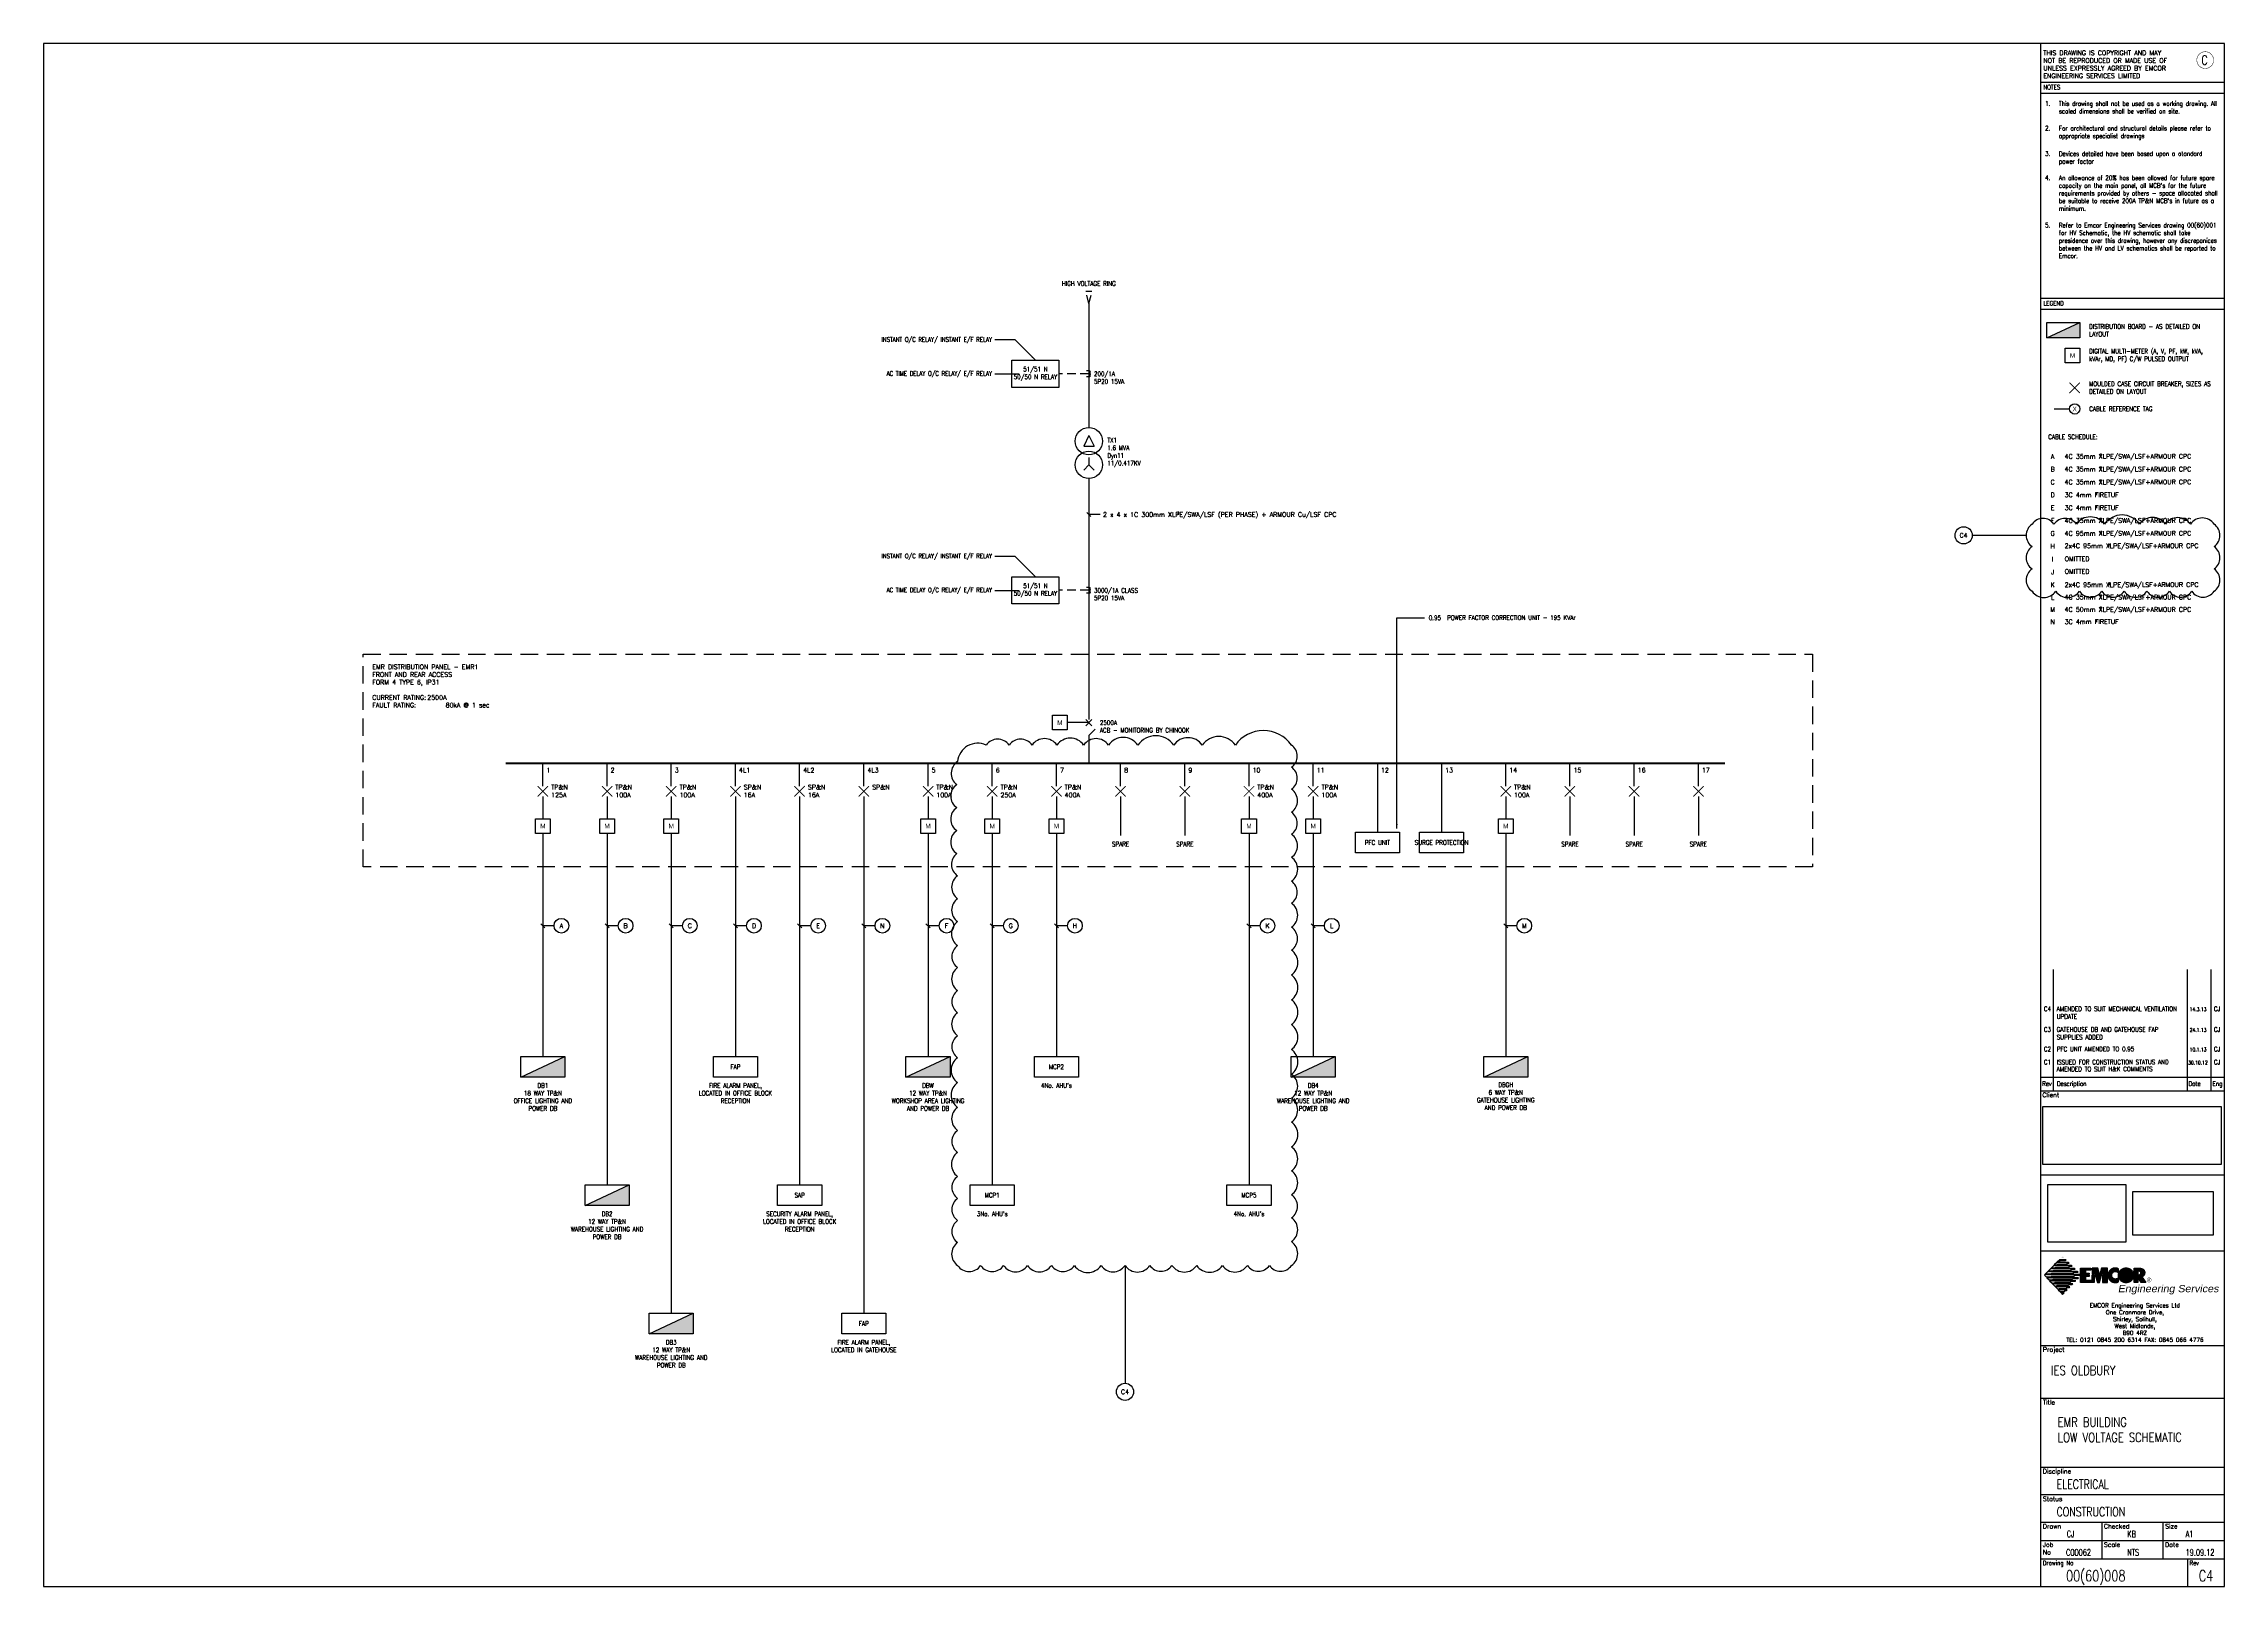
# Paper-space layout 'Layout1' of a CAD drawing. Header units: millimetres. Extents: x -347 to 842, y 9 to 850.
import ezdxf
from ezdxf.enums import TextEntityAlignment as Align

# ---------------------------------------------------------------- set-up
doc = ezdxf.new("R2010")
doc.units = ezdxf.units.MM
doc.header["$LTSCALE"] = 0.75
doc.linetypes.add('DASHED', pattern=[19.049999999999997, 12.7, -6.35])
doc.layers.get('0').update_dxf_attribs({"linetype": 'CONTINUOUS'})
for name, color, linetype in [('Emcor', 1, 'CONTINUOUS'), ('Notes', 7, 'CONTINUOUS'), ('power', 1, 'CONTINUOUS'), ('Rev Clouds', 4, 'CONTINUOUS'), ('Text', 7, 'CONTINUOUS'), ('Z000_BORDER', 7, 'CONTINUOUS')]:
    doc.layers.add(name, color=color, linetype=linetype)
doc.styles.add('Arial', font='ARIAL.TTF', dxfattribs={"height": 2})
doc.styles.add('Headings', font='ARIAL.TTF')
doc.styles.add('Romans', font='romans.shx', dxfattribs={"width": 0.8})
doc.styles.get("Standard").update_dxf_attribs({"font": 'simplex.shx', "width": 0.7})
doc.styles.add('title block', font='romans.shx')
doc.dimstyles.get("Standard").update_dxf_attribs({"dimscale": 50, "dimtxt": 2.5, "dimasz": 2.5, "dimexe": 0.18, "dimexo": 0.0625, "dimgap": 0.09, "dimtad": 1, "dimdec": 0, "dimzin": 0, "dimdsep": 46, "dimtxsty": 'Standard', "dimcen": 0.09, "dimclrd": 256, "dimclrt": 256, "dimadec": 0, "dimazin": 0, "dimtfac": 1, "dimtdec": 0, "dimtofl": 0, "dimtmove": 0, "dimatfit": 3, "dimfxl": 0, "dimtolj": 1, "dimtzin": 0, "dimlwd": -1, "dimarcsym": 0})
picture_1 = doc.add_image_def('image1.gif', size_in_pixel=(135, 100))
picture_2 = doc.add_image_def('image2.png', size_in_pixel=(439, 238))
picture_3 = doc.add_image_def('image3.jpg', size_in_pixel=(1164, 378))

psp = doc.layouts.get("Layout1")

# ---------------------------------------------------------------- hatches: boundary and pattern name
at = {"layer": 'power'}
for points in [[(762.8887258968815, 698.4412520859763), (744.8540943606698, 690.0257208850493), (762.8887258968814, 690.0257208850493)], [(-63.07644181013399, 298.2962449748298), (-87.12261719174974, 287.0755367069269), (-63.07644181013398, 287.0755367069269)], [(146.9235581898659, 298.2962449748298), (122.8773828082501, 287.0755367069269), (146.9235581898658, 287.0755367069269)], [(356.9235581898658, 298.2962449748298), (332.87738280825, 287.0755367069269), (356.9235581898657, 287.0755367069269)], [(461.9235581898657, 298.2962449748298), (437.8773828082499, 287.0755367069269), (461.9235581898657, 287.0755367069269)], [(-28.07644181013401, 228.2962449748298), (-52.12261719174973, 217.0755367069269), (-28.07644181013401, 217.0755367069269)], [(6.923558189865986, 158.2962449748298), (-17.12261719174972, 147.0755367069269), (6.923558189865986, 147.0755367069269)]]:
    psp.add_hatch(color=256, dxfattribs=at).paths.add_polyline_path(points)
at = {"layer": 'Z000_BORDER'}
for points in [[(747.0383001729422, 179.4083269035259), (743.8453825431577, 179.4083269035356), (743.5323514029785, 179.126598877365), (744.5966572795867, 178.0935961147944), (747.5391499972286, 178.0935961147944), (747.1948157430122, 178.5631428250626), (759.8725769201567, 178.5631428250626), (760.2169111743731, 179.063992649339), (763.2220101200508, 179.0639926493292), (763.2220101200508, 179.4083269035356)], [(763.2220101200508, 179.4083269035259), (767.9487803366922, 179.4083269035259), (767.9487803366922, 180.2222078679908), (765.9453810395869, 180.2222078679908), (765.9453810395869, 181.8186666828832), (768.9504799852646, 181.8186666828832), (768.9504799852646, 182.8829725594815), (763.2220101200508, 182.8829725594815)], [(770.7660605983017, 175.151103397133), (770.7660605983017, 179.063992649339), (769.576542265622, 179.063992649339), (769.576542265622, 176.2780155017768), (765.9453810395869, 176.2780155017768), (765.9453810395869, 178.3127179129195), (767.9487803366922, 178.3127179129195), (767.9487803366922, 179.063992649339), (763.2220101200508, 179.063992649339), (763.2220101200508, 175.151103397133)], [(772.644247439335, 182.8829725594717), (769.5765422656607, 182.8829725594912), (769.5765422655829, 179.4083269035162), (770.7660605983017, 179.4083269035259), (770.7660605982626, 180.9421794903047), (771.23560730855, 179.4083269035259), (773.6146439738311, 179.4083269035259)], [(772.5190349832635, 175.151103397133), (773.6459470879074, 175.151103397133), (774.7415560785137, 179.063992649339), (771.3295166505843, 179.063992649339)], [(777.9031705943005, 182.8829725594815), (774.7728591925513, 182.8829725594815), (773.8337657720147, 179.4083269035259), (774.8354654205866, 179.4083269035259), (775.2737090168373, 180.9421794903923), (775.2737090168373, 179.4083269035259), (777.9031705943005, 179.4083269035259)], [(777.9031705943005, 179.063992649339), (775.2737090168374, 179.063992649339), (775.2737090168374, 175.151103397133), (777.9031705943005, 175.151103397133)], [(781.8473629604757, 177.0292902382059), (781.6595442764071, 177.0918964662222), (781.4717255922994, 177.154502694258), (781.2839069081926, 177.2171089222937), (781.1273913381226, 177.3423213783555), (780.9708757680135, 177.4362307204481), (780.8143601979048, 177.5614431764904), (780.6891477418719, 177.7179587465798), (780.5639352858004, 177.8744743166692), (780.4700259437666, 178.0309898867684), (780.4074197156917, 178.2188085708659), (780.3135103736579, 178.4066272549732), (780.2822072596589, 178.5944459390999), (780.2509041456217, 178.8135677371959), (780.2509041456217, 179.0013864213032), (780.2509041456217, 179.2205082194284), (780.2822072596589, 179.4396300174757), (780.3135103736579, 179.6274487016705), (780.4074197156917, 179.8152673857583), (780.4700259437275, 180.0030860698656), (780.5639352858004, 180.159601639955), (780.6891477418719, 180.3474203240623), (780.8143601979439, 180.4726327801144), (780.9708757680135, 180.5978452362054), (781.1273913381226, 180.7230576922769), (781.2839069081926, 180.8482701483387), (781.4717255923385, 180.9108763763842), (781.6595442764458, 181.0047857184378), (781.8473629604757, 181.0360888324557), (782.0664847586593, 181.0673919464736), (782.2543034427274, 181.0986950604915), (782.5360314689467, 181.0673919464541), (782.7551532670138, 181.0360888324557), (783.0055781791564, 180.9734826044102), (783.2246999773013, 180.8795732623468), (783.4438217754457, 180.7543608062948), (783.6316404595143, 180.5978452362054), (783.7881560295843, 180.4413296660965), (783.9446715996926, 180.2535109820087), (783.9759747137302, 180.2535109820087), (783.9759747137302, 182.6325476473481), (783.5690342314781, 182.7890632174376), (783.1620937495379, 182.8829725594717), (782.7238501530153, 182.9768819015351), (782.2543034427274, 182.9768819015351), (781.8473629605144, 182.9768819015351), (781.4404224783013, 182.9142756734994), (781.0647851100864, 182.8203663314555), (780.6891477418719, 182.663850761366), (780.3135103736188, 182.5073351912571), (779.9691761194415, 182.3195165071693), (779.6561449793014, 182.0690915950458), (779.3744169531212, 181.8186666829027), (779.1239920410169, 181.5369386567418), (778.8735671288348, 181.223907516563), (778.685748444728, 180.9108763763745), (778.4979297606203, 180.5665421221875), (778.3727173045488, 180.1909047539729), (778.2475048485164, 179.8152673857583), (778.184898620442, 179.4083269035453), (778.184898620442, 179.0013864213032), (778.184898620442, 178.5944459390999), (778.2475048485164, 178.2188085708464), (778.3727173045488, 177.8431712026513), (778.4979297606203, 177.4675338344562), (778.685748444728, 177.1231995802401), (778.8735671288348, 176.7788653260629), (779.1239920409782, 176.4971372999019), (779.3744169531212, 176.2154092737605), (779.6561449793014, 175.9336812475606), (779.9691761194806, 175.7145594494355), (780.3135103737748, 175.5267407652697), (780.6891477418719, 175.3389220812404), (781.0647851100478, 175.2137096251883), (781.4404224782236, 175.1198002831346), (781.847362960553, 175.0571940550891), (782.2543034427661, 175.0258909410615), (782.7238501529762, 175.0571940550794), (783.1620937492651, 175.1198002831249), (783.5690342315172, 175.2450127392062), (783.9759747137302, 175.4015283092761), (783.9759747137302, 177.7805649746156), (783.9133684856554, 177.7492618605977), (783.7568529155858, 177.6240494045261), (783.6003373455158, 177.4675338344368), (783.4438217754066, 177.3423213783847), (783.2246999773013, 177.2484120363311), (783.0055781791564, 177.1231995802401), (782.7551532670911, 177.0605933522043), (782.5360314689076, 176.9979871241686), (782.2543034427274, 176.9979871241783), (782.0664847586202, 176.9979871241686)]]:
    psp.add_hatch(color=125, dxfattribs=at).paths.add_polyline_path(points)
h = psp.add_hatch(color=125, dxfattribs=at)
h.paths.add_polyline_path([(753.5806510026212, 189.3314140471065), (752.7354669241579, 188.4862299686334), (754.3319257390501, 188.4862299686334)])
h.paths.add_polyline_path([(754.8014724492994, 187.3280147499913), (755.4275347296568, 187.3280147499913), (755.1145035894776, 187.7036521181961), (752.516345126013, 187.7036521181961), (751.9841921877285, 187.7036521181961), (750.606855170942, 186.3889213294549), (751.5772517055154, 186.3889213294549), (751.9215859596932, 186.8271649257052), (755.1458067035153, 186.8271649257052)])
h.paths.add_polyline_path([(755.8970814399052, 185.6376465930355), (757.0865997725848, 185.6376465930355), (756.7735686324061, 186.0132839612403), (751.3894330213695, 186.0132839612403), (750.3251271448005, 186.0132839612403), (748.9790932420508, 184.7298562865267), (750.4816427148705, 184.7298562865267), (750.8259769690865, 185.1367967687591), (756.2414156941215, 185.1367967687591)])
h.paths.add_polyline_path([(756.992690430551, 184.0098846641154), (758.6830585874775, 184.0098846641154), (758.3700274473374, 184.3542189183121), (750.2938240307628, 184.3542189183121), (748.6973652158706, 184.3542189183121), (747.3513313131214, 183.0707912435888), (749.4173368382624, 183.0707912435888), (749.7303679784416, 183.5090348398294), (757.3370246847278, 183.5090348398294)])
h.paths.add_polyline_path([(758.0569963071587, 182.3508196211872), (760.3108205164069, 182.3508196211872), (759.9977893762286, 182.726456989392), (749.2295181541556, 182.7264569894018), (747.0696032869407, 182.7264569894018), (745.7235693841915, 181.4117262006508), (748.3217278476561, 181.4117262006508), (748.6347589878349, 181.8499697969011), (758.401330561336, 181.8499697969011)])
h.paths.add_polyline_path([(759.1839084117635, 180.691754578259), (761.9385824453368, 180.691754578259), (761.6255513051581, 181.0673919464639), (748.1339091635489, 181.0673919464639), (745.4418413580499, 181.0673919464639), (744.1271105692992, 179.7839642717405), (747.2261188570499, 179.7839642717405), (747.5704531112267, 180.1909047539729), (759.5282426659794, 180.1909047539729)])
h.paths.add_polyline_path([(759.1526052977649, 177.3423213783652), (761.9072793312996, 177.3423213783652), (762.2203104714783, 177.7179587465798), (747.7269686813358, 177.7179587465798), (744.8783853057282, 177.7179587465798), (746.1305098664432, 176.4658341858841), (748.5721527597996, 176.4658341858841), (748.2904247336576, 176.8414715540889), (758.808271043549, 176.8414715540889)])
h.paths.add_polyline_path([(758.1196025351553, 175.7458625634728), (760.3734267444431, 175.7458625634728), (760.6864578846214, 176.0901968176695), (748.7599714439064, 176.0901968176695), (746.4122378925847, 176.0901968176695), (747.7269686813358, 174.7754660289282), (749.6364586364068, 174.7754660289282), (749.2921243821909, 175.2450127391867), (757.7752682809785, 175.2450127391867)])
h.paths.add_polyline_path([(750.3877333728362, 173.5546445822406), (756.7109624043703, 173.5546445822406), (757.0552966585863, 174.0554944065267), (758.7456648155128, 174.0554944065267), (759.058695955692, 174.3998286607234), (749.8242773205145, 174.3998286607234), (748.0086967074774, 174.3998286607234), (749.29212438223, 173.1164009859903), (750.700764513015, 173.1164009859903)])
h.paths.add_polyline_path([(755.9909907819786, 172.3964293635887), (757.1805091146578, 172.3964293635985), (757.493540254837, 172.7407636177757), (750.8885831971222, 172.7407636177757), (749.5738524083715, 172.7407636177757), (750.857280083085, 171.4573359430621), (751.7337672755855, 171.4573359430621), (751.4207361354067, 171.8955795393124), (755.6466565278013, 171.8955795393124)])
h.paths.add_polyline_path([(754.957988019408, 170.7373643206508), (755.6153534137636, 170.7373643206508), (755.9283845539428, 171.1130016888654), (751.9215859596932, 171.1130016888654), (751.1390081092266, 171.1130016888654), (752.4537388979777, 169.7982709001339), (752.7980731521936, 169.7982709001339), (752.4537388979777, 170.2365144963744), (754.6136537651917, 170.2365144963842)])
h.paths.add_polyline_path([(754.3006226250129, 169.4226335319193), (752.7354669241579, 169.4226335319193), (753.4867416605869, 168.5774494534462)])
h = psp.add_hatch(color=125, dxfattribs=at)
h.paths.add_polyline_path([(788.9218667284775, 175.0571940550795), (789.3288072107292, 175.1511033971329), (790.080081947158, 175.4641345373117), (790.4244162013356, 175.6519532214191), (790.737447341514, 175.9023781335621), (791.0191753676571, 176.1528030457057), (791.3009033938365, 176.4345310718662), (791.5513283059942, 176.7475622120541), (791.926965674194, 177.436230720419), (792.1773905863372, 178.187505456848), (792.239996814373, 178.5944459390809), (792.239996814373, 179.4396300175438), (792.1773905863373, 179.8152673857577), (792.0521781302684, 180.2222078679841), (791.9269656741941, 180.5978452362058), (791.7391469900846, 180.9421794903938), (791.5513283059797, 181.2552106305611), (791.3009033938362, 181.5682417707417), (791.0191753676562, 181.8812729109195), (790.7374473415148, 182.1316978230619), (790.4244162013342, 182.3508196211877), (790.0800819471142, 182.5699414193406), (789.3288072107299, 182.8829725594815), (788.9218667284778, 182.9768819015351), (788.5149262462646, 183.0394881295709), (787.669742167801, 183.0394881295708), (787.2628016855492, 182.9768819015351), (786.8558612033364, 182.8829725594815), (786.4802238351213, 182.7264569894016), (786.1358895808069, 182.56994141925), (785.4472210725514, 182.1316978230619), (785.1654930463712, 181.8812729109194), (784.664643222086, 181.255210630561), (784.4455214239792, 180.9421794903925), (784.2890058538699, 180.5978452362055), (784.1324902838003, 180.2222078679914), (784.0385809417658, 179.8152673857584), (783.9759747137301, 179.4396300175444), (783.9446715996926, 179.0013864213031), (783.9759747137301, 178.5944459390819), (784.038580941766, 178.1875054568476), (784.1324902838, 177.8118680886335), (784.2890058538691, 177.4362307204181), (784.445521423979, 177.091896466222), (784.664643222084, 176.7475622120356), (784.9150681342269, 176.434531071866), (785.1654930463703, 176.1528030457053), (785.4472210725506, 175.9023781335628), (785.7915553267277, 175.6519532214191), (786.1358895809445, 175.4641345373117), (786.4802238351235, 175.3076189672234), (786.8558612033368, 175.1511033971329), (787.2628016855493, 175.0571940550795), (787.6697421678011, 174.9945878270437), (788.1079857640516, 174.9632847130258), (788.5149262462643, 174.9945878270436)])
h.paths.add_polyline_path([(787.8888639659069, 176.9353808961425), (786.9770345479052, 177.0656422415828), (786.0106771248726, 178.2735890203736), (786.0106771248727, 179.7604869362508), (786.9770345479052, 180.9684337150415), (787.8888639659069, 181.0986950604817), (788.5378015987063, 181.1914004365879), (789.8976603516221, 180.3754851850235), (790.1113850611567, 179.62744870165), (790.374331218878, 178.8386102284954), (789.5980139913543, 177.2859757731283), (788.107985764032, 176.7892996974313), (786.617957536935, 177.2859757730533), (785.8416403091325, 178.8386102283315), (786.1045864669076, 179.6274487016533), (786.3445770077207, 180.4674155944987), (787.1062861154794, 180.8482701483387), (788.107985764032, 181.3491199726151), (788.9218667284774, 180.9421794903923), (789.5926477432894, 180.6067889829863), (790.3759468634762, 179.3012904490722), (789.9235663770448, 177.7179587465629), (789.2662009826935, 177.2797151503294), (788.6923105589926, 176.820602811426)], flags=16)
h = psp.add_hatch(color=125, dxfattribs=at)
h.paths.add_polyline_path([(796.6224327768375, 178.187505456848), (796.6850390048728, 178.187505456848), (796.8728576889805, 178.2501116848838), (797.154585715122, 178.3440210269374), (797.4676168553003, 178.5318397110252), (797.6241324253704, 178.6570521671162), (797.7493448815201, 178.8135677372446), (797.905860451551, 179.0013864213129), (798.0310729076225, 179.2205082194478), (798.1249822496563, 179.4709331315617), (798.2188915917297, 179.7839642717405), (798.2814978197655, 180.0969954119193), (798.2814978197655, 180.4726327801144), (798.2501947057278, 180.9108763763647), (798.156285363694, 181.2865137446182), (798.0310729076225, 181.5995448847484), (797.8745573375134, 181.881272910919), (797.655435539408, 182.1003947090636), (797.4363137412631, 182.2882133931514), (797.1858888291588, 182.4447289632408), (796.9354639170158, 182.5699414193124), (796.6850390048337, 182.6951538753839), (796.4346140926912, 182.7577601034294), (795.9963704964409, 182.8516694454636), (795.714642470338, 182.8829725594815), (795.5894300142279, 182.8829725594815), (792.5530279545517, 182.8829725594815), (792.5530279545517, 175.151103397133), (794.5877303656946, 175.151103397133), (794.5877303656946, 177.9683836587228), (796.3407047506569, 175.151103397133), (798.8449538720872, 175.151103397133)])
h.paths.add_polyline_path([(795.5268237861917, 179.377023789508), (795.3703082161217, 179.3457206754902), (795.0885801900974, 179.3144175614917), (794.8381552777985, 179.2831144474544), (794.5877303656946, 179.3144175614723), (794.5877303656946, 181.2552106305614), (794.8381552778371, 181.2865137445793), (795.0885801900192, 181.2552106305419), (795.3703082161217, 181.2239075165435), (795.6520362423023, 181.1299981745094), (795.8085518123332, 181.0360888324654), (795.9337642684438, 180.9421794903826), (796.0276736104777, 180.8169670343111), (796.0902798385139, 180.6917545782396), (796.1528860665496, 180.503935894142), (796.1841891805868, 180.3161172100444), (796.1528860665496, 180.0969954119193), (796.0902798385139, 179.9091767278217), (796.0276736104777, 179.7526611577226), (795.9337642684438, 179.6274487016511), (795.8085518123723, 179.5335393596169), (795.6520362423023, 179.4396300175632)], flags=16)

# ---------------------------------------------------------------- linework, layer by layer
for p, q in [((222.6939066211685, 672.0224465299418), (221.316530951854, 672.0224465299418)), ((222.6939066211685, 668.8841639036075), (221.316530951854, 668.8841639036075)), ((748.8387824922061, 651.272827668292), (757.2606779985438, 651.272827668292)), ((222.6939066211685, 553.990150657183), (221.316530951854, 553.990150657183)), ((222.6939066211685, 550.8518680308487), (221.316530951854, 550.8518680308487)), ((-76.20914940646304, 370.6715682940908), (-73.98990959542022, 368.4523284830482)), ((-68.9933516551933, 369.5619483885696), (-75.09952950094163, 369.5619483885696)), ((-41.2091494064631, 370.6715682940908), (-38.98990959542027, 368.4523284830482)), ((-33.99335165519335, 369.5619483885696), (-40.09952950094169, 369.5619483885696)), ((-6.209149406463098, 370.6715682940909), (-3.989909595420272, 368.4523284830483)), ((1.006648344806649, 369.5619483885697), (-5.099529500941685, 369.5619483885697)), ((28.79085059353687, 370.6715682940908), (31.0100904045797, 368.4523284830482)), ((36.00664834480662, 369.5619483885696), (29.90047049905829, 369.5619483885696)), ((63.79085059353687, 370.6715682940909), (66.0100904045797, 368.4523284830483)), ((71.00664834480662, 369.5619483885698), (64.90047049905829, 369.5619483885698)), ((98.79085059353686, 370.6715682940909), (101.0100904045797, 368.4523284830483)), ((106.0066483448066, 369.5619483885698), (99.90047049905827, 369.5619483885698)), ((133.7908505935368, 370.6715682940908), (136.0100904045796, 368.4523284830482)), ((141.0066483448066, 369.5619483885696), (134.9004704990582, 369.5619483885696)), ((168.7908505935368, 370.6715682940908), (171.0100904045796, 368.4523284830482)), ((176.0066483448066, 369.5619483885696), (169.9004704990582, 369.5619483885696)), ((203.7908505935368, 370.6715682940909), (206.0100904045796, 368.4523284830483)), ((211.0066483448066, 369.5619483885697), (204.9004704990582, 369.5619483885697)), ((308.7908505935368, 370.6715682940909), (311.0100904045796, 368.4523284830483)), ((316.0066483448065, 369.5619483885697), (309.9004704990582, 369.5619483885697)), ((343.7908505935367, 370.6715682940908), (346.0100904045795, 368.4523284830482)), ((351.0066483448064, 369.5619483885696), (344.9004704990581, 369.5619483885696)), ((448.7908505935366, 370.6715682940908), (451.0100904045794, 368.4523284830482)), ((456.0066483448064, 369.5619483885696), (449.900470499058, 369.5619483885696))]:
    psp.add_line(p, q)
at = {"const_width": 0.5}
for points in [[(757.2420567217844, 665.5486099557601), (762.8887258968814, 659.901940780663)], [(757.2420567217844, 659.901940780663), (762.8887258968814, 665.5486099557601)]]:
    psp.add_lwpolyline(points, dxfattribs=at)
at = {"linetype": 'DASHED'}
psp.add_lwpolyline([(-172.9917432619508, 517.5954914719148), (617.1751241970129, 517.5954914719148), (617.1751241970129, 401.6198324712871), (-172.9917432619508, 401.6198324712871)], close=True, dxfattribs=at)
for centre, radius in [((760.0747019477126, 651.272827668292), 2.814023949168813), ((-64.9933516551933, 369.5619483885696), 4), ((-29.99335165519335, 369.5619483885696), 4), ((5.006648344806649, 369.5619483885697), 4), ((40.00664834480662, 369.5619483885696), 4), ((75.00664834480662, 369.5619483885698), 4), ((110.0066483448066, 369.5619483885698), 4), ((145.0066483448066, 369.5619483885696), 4), ((180.0066483448066, 369.5619483885696), 4), ((215.0066483448066, 369.5619483885697), 4), ((320.0066483448065, 369.5619483885697), 4), ((355.0066483448064, 369.5619483885696), 4), ((460.0066483448064, 369.5619483885696), 4)]:
    psp.add_circle(centre, radius)
for centre, radius, start, end in [((222.6290888673857, 670.1006784035292), 0.3585345319841688, 79.58449846909795, 97.9740850279194), ((222.6441688512018, 670.8083730481305), 0.3585345319841688, 259.5844984691249, 277.9740850279462), ((222.6939066211685, 671.2378758733582), 0.7845706565835826, 270, 90), ((222.6939066211685, 669.6687345601911), 0.7845706565835826, 270, 90), ((222.6290888673857, 552.0683825307704), 0.3585345319841688, 79.58449846909795, 97.9740850279194), ((222.6441688512018, 552.7760771753717), 0.3585345319841688, 259.5844984691249, 277.9740850279462), ((222.6939066211685, 553.2055800005994), 0.7845706565835826, 270, 90), ((222.6939066211685, 551.6364386874322), 0.7845706565835826, 270, 90)]:
    psp.add_arc(centre, radius, start, end)
at = {"layer": 'Emcor'}
for p, q in [((220.8626006829572, 715.4689679874449), (224.2961015118808, 715.4689679874449)), ((222.579351097419, 636.8276056876231), (219.7648990945268, 631.0128749991621)), ((219.7648990945268, 631.0128749991621), (225.3938031003108, 631.0128749991621)), ((222.579351097419, 636.8276056876231), (225.3938031003108, 631.0128749991621)), ((222.579351097419, 620.8006013896935), (219.7648990945268, 617.9861493868015)), ((222.579351097419, 624.7808375828315), (222.579351097419, 620.8006013896935)), ((222.579351097419, 620.8006013896935), (225.3938031003108, 617.9861493868015)), ((-75.09952950094186, 445.6657004126677), (-75.09952950094186, 458.0717179871156)), ((-40.09952950094188, 445.6657004126677), (-40.09952950094188, 458.0717179871156)), ((-5.099529500941912, 445.6657004126678), (-5.099529500941912, 458.0717179871157)), ((29.90047049905806, 445.6657004126677), (29.90047049905806, 458.0717179871156)), ((64.90047049905806, 445.6657004126678), (64.90047049905806, 458.0717179871157)), ((99.90047049905803, 445.6657004126678), (99.90047049905803, 458.0717179871157)), ((134.900470499058, 445.6657004126677), (134.900470499058, 458.0717179871156)), ((169.900470499058, 445.6657004126678), (169.900470499058, 458.0717179871157)), ((204.900470499058, 445.6657004126678), (204.900470499058, 458.0717179871157)), ((239.9004704990579, 445.6657004126677), (239.9004704990579, 458.0717179871156)), ((274.900470499058, 445.6657004126678), (274.900470499058, 458.0717179871157)), ((309.9004704990579, 445.6657004126678), (309.9004704990579, 458.0717179871157)), ((344.9004704990579, 445.6657004126677), (344.9004704990579, 458.0717179871156)), ((379.9004704990579, 458.0717179871156), (379.9004704990579, 420.5260481681906)), ((414.9004704990579, 458.0717179871156), (414.9004704990579, 420.5260481681906)), ((449.9004704990578, 445.6657004126677), (449.9004704990578, 458.0717179871156)), ((484.9004704990578, 445.6657004126678), (484.9004704990578, 458.0717179871157)), ((519.9004704990577, 445.6657004126678), (519.9004704990577, 458.0717179871157)), ((554.9004704990577, 445.6657004126678), (554.9004704990577, 458.0717179871157)), ((-75.09952950094186, 440.0190312375709), (-75.09952950094186, 427.8945406322576)), ((-75.09952950094186, 440.0190312375709), (-75.09952950094186, 427.8945406322576)), ((-40.09952950094188, 440.0190312375709), (-40.09952950094188, 427.8945406322576)), ((-5.099529500941912, 440.019031237571), (-5.099529500941912, 427.8945406322576)), ((29.90047049905806, 440.0190312375709), (29.90047049905806, 298.2962449748298)), ((29.90047049905806, 440.0190312375709), (29.90047049905806, 298.2962449748298)), ((64.90047049905806, 440.0190312375709), (64.90047049905806, 228.2962449748298)), ((99.90047049905803, 440.019031237571), (99.90047049905807, 158.2962449748298)), ((134.900470499058, 440.0190312375709), (134.900470499058, 427.8945406322576)), ((134.900470499058, 440.0190312375709), (134.900470499058, 427.8945406322576)), ((169.900470499058, 440.0190312375709), (169.900470499058, 427.8945406322576)), ((204.900470499058, 440.0190312375709), (204.900470499058, 427.8945406322576)), ((204.900470499058, 440.0190312375709), (204.900470499058, 427.8945406322576)), ((239.9004704990579, 440.0190312375709), (239.9004704990579, 418.6885327526593)), ((274.9004704990579, 440.0190312375709), (274.9004704990579, 418.6885327526593)), ((309.900470499058, 440.0190312375709), (309.900470499058, 427.8945406322576)), ((344.9004704990579, 440.0190312375709), (344.9004704990579, 427.8945406322576)), ((449.9004704990578, 440.0190312375709), (449.9004704990578, 427.8945406322576)), ((484.9004704990578, 440.019031237571), (484.9004704990578, 418.6885327526594)), ((519.9004704990577, 440.019031237571), (519.9004704990577, 418.6885327526594)), ((554.9004704990577, 440.019031237571), (554.9004704990577, 418.6885327526594)), ((-75.09952950094186, 419.8945406322576), (-75.09952950094186, 298.2962449748298)), ((-75.09952950094186, 419.8945406322576), (-75.09952950094186, 298.2962449748298)), ((-40.09952950094188, 419.8945406322576), (-40.09952950094188, 228.2962449748298)), ((-5.099529500941912, 419.8945406322576), (-5.099529500941912, 158.2962449748298)), ((134.900470499058, 419.8945406322576), (134.900470499058, 298.2962449748298)), ((134.900470499058, 419.8945406322576), (134.900470499058, 298.2962449748298)), ((169.900470499058, 419.8945406322576), (169.900470499058, 228.2962449748298)), ((204.900470499058, 419.8945406322576), (204.900470499058, 298.2962449748298)), ((204.900470499058, 419.8945406322576), (204.900470499058, 298.2962449748298)), ((309.900470499058, 419.8945406322576), (309.900470499058, 228.2962449748298)), ((344.9004704990579, 419.8945406322576), (344.9004704990579, 298.2962449748298)), ((449.9004704990578, 419.8945406322576), (449.9004704990578, 298.2962449748298)), ((449.9004704990578, 419.8945406322576), (449.9004704990578, 298.2962449748298))]:
    psp.add_line(p, q, dxfattribs=at)
at = {"layer": 'Emcor', "linetype": 'DASHED', "ltscale": 0.5}
for p, q in [((222.579351097419, 708.7478168674564), (220.8626006829572, 715.4689679874449)), ((222.579351097419, 708.7478168674564), (224.2961015118808, 715.4689679874449)), ((222.579351097419, 670.455746234885), (206.2824132164187, 670.455746234885)), ((222.579351097419, 552.4234503621262), (206.2824132164187, 552.4234503621262)), ((225.9956934024372, 476.7132028681249), (222.579351097419, 473.2968605631066))]:
    psp.add_line(p, q, dxfattribs=at)
at = {"layer": 'Emcor', "linetype": 'Continuous', "ltscale": 0.5}
for p, q in [((222.579351097419, 708.7478168674564), (222.579351097419, 641.1545534315106)), ((222.579351097419, 613.3476610394434), (222.579351097419, 482.0134877069818)), ((180.6369714768189, 545.0190262751723), (180.6369714768189, 559.8278744490804)), ((180.6369714768189, 559.8278744490804), (206.2824132164187, 559.8278744490804)), ((206.2824132164187, 559.8278744490804), (206.2824132164187, 545.0190262751723)), ((206.2824132164187, 545.0190262751723), (180.6369714768189, 545.0190262751723)), ((220.8711799449097, 478.5971454019636), (224.2875222499279, 482.0134877069818)), ((220.8711799449097, 482.0134877069819), (224.2875222499279, 478.5971454019636)), ((222.579351097419, 473.2968605631066), (222.579351097419, 458.0717179871156))]:
    psp.add_line(p, q, dxfattribs=at)
at = {"layer": 'Emcor', "color": 0}
for p, q in [((221.4697311918976, 594.7978699485379), (223.6889710029404, 592.5786301374953)), ((228.6855289431674, 593.6882500430168), (222.579351097419, 593.6882500430168))]:
    psp.add_line(p, q, dxfattribs=at)
at = {"layer": 'Emcor', "linetype": 'Continuous', "ltscale": 0.5}
psp.add_lwpolyline([(206.2824132164187, 663.0513221479312), (180.6369714768189, 663.0513221479312), (180.6369714768189, 677.8601703218392), (206.2824132164187, 677.8601703218392)], close=True, dxfattribs=at)
at = {"layer": 'Emcor', "linetype": 'Continuous', "ltscale": 0.5, "const_width": 1}
psp.add_lwpolyline([(569.3712931126681, 458.0717179871156), (-95.39643497593516, 458.0717179871156)], dxfattribs=at)
at = {"layer": 'Emcor', "const_width": 0.5}
for points in [[(-77.92286408849037, 440.0190312375709), (-72.27619491339334, 445.6657004126677)], [(-77.92286408849037, 445.6657004126677), (-72.27619491339334, 440.0190312375709)], [(-42.9228640884904, 440.0190312375709), (-37.27619491339337, 445.6657004126677)], [(-42.9228640884904, 445.6657004126677), (-37.27619491339337, 440.0190312375709)], [(-7.922864088490428, 440.019031237571), (-2.276194913393397, 445.6657004126678)], [(-7.922864088490428, 445.6657004126678), (-2.276194913393397, 440.019031237571)], [(27.07713591150954, 440.0190312375709), (32.72380508660657, 445.6657004126677)], [(27.07713591150954, 445.6657004126677), (32.72380508660657, 440.0190312375709)], [(62.07713591150954, 440.019031237571), (67.72380508660657, 445.6657004126678)], [(62.07713591150954, 445.6657004126678), (67.72380508660657, 440.019031237571)], [(97.07713591150952, 440.019031237571), (102.7238050866065, 445.6657004126678)], [(97.07713591150952, 445.6657004126678), (102.7238050866065, 440.019031237571)], [(132.0771359115095, 440.0190312375709), (137.7238050866065, 445.6657004126677)], [(132.0771359115095, 445.6657004126677), (137.7238050866065, 440.0190312375709)], [(167.0771359115095, 440.019031237571), (172.7238050866065, 445.6657004126678)], [(167.0771359115095, 445.6657004126678), (172.7238050866065, 440.019031237571)], [(202.0771359115095, 440.019031237571), (207.7238050866065, 445.6657004126678)], [(202.0771359115095, 445.6657004126678), (207.7238050866065, 440.019031237571)], [(237.0771359115094, 440.0190312375709), (242.7238050866065, 445.6657004126677)], [(237.0771359115094, 445.6657004126677), (242.7238050866065, 440.0190312375709)], [(272.0771359115095, 440.019031237571), (277.7238050866065, 445.6657004126678)], [(272.0771359115095, 445.6657004126678), (277.7238050866065, 440.019031237571)], [(307.0771359115094, 440.019031237571), (312.7238050866064, 445.6657004126678)], [(307.0771359115094, 445.6657004126678), (312.7238050866064, 440.019031237571)], [(342.0771359115093, 440.0190312375709), (347.7238050866064, 445.6657004126677)], [(342.0771359115093, 445.6657004126677), (347.7238050866064, 440.0190312375709)], [(447.0771359115093, 440.0190312375709), (452.7238050866063, 445.6657004126677)], [(447.0771359115093, 445.6657004126677), (452.7238050866063, 440.0190312375709)], [(482.0771359115093, 440.019031237571), (487.7238050866063, 445.6657004126678)], [(482.0771359115093, 445.6657004126678), (487.7238050866063, 440.019031237571)], [(517.0771359115092, 440.019031237571), (522.7238050866063, 445.6657004126678)], [(517.0771359115092, 445.6657004126678), (522.7238050866063, 440.019031237571)], [(552.0771359115092, 440.019031237571), (557.7238050866063, 445.6657004126678)], [(552.0771359115092, 445.6657004126678), (557.7238050866063, 440.019031237571)]]:
    psp.add_lwpolyline(points, dxfattribs=at)
at = {"layer": 'Emcor'}
for points in [[(367.8773828082498, 420.5260481681906), (391.9235581898655, 420.5260481681906), (391.9235581898655, 409.3053399002878), (367.8773828082498, 409.3053399002878)], [(402.87738280825, 420.5260481681906), (426.9235581898657, 420.5260481681906), (426.9235581898657, 409.3053399002878), (402.87738280825, 409.3053399002878)]]:
    psp.add_lwpolyline(points, close=True, dxfattribs=at)
at = {"layer": 'Emcor', "linetype": 'Continuous', "ltscale": 0.5}
for centre in [(222.579351097419, 633.7016130812606), (222.579351097419, 620.8006013896935)]:
    psp.add_circle(centre, 7.452940350250037, dxfattribs=at)
at = {"layer": 'power'}
for p, q in [((744.8540943606697, 690.0257208850493), (762.8887258968814, 698.4412520859763)), ((222.5793510974188, 480.3053165544727), (210.7424278383883, 480.3053165544727)), ((-87.12261719174973, 287.0755367069269), (-63.07644181013399, 298.2962449748298)), ((122.8773828082501, 287.0755367069269), (146.9235581898659, 298.2962449748298)), ((332.87738280825, 287.0755367069269), (356.9235581898657, 298.2962449748298)), ((437.8773828082499, 287.0755367069269), (461.9235581898657, 298.2962449748298)), ((-52.12261719174975, 217.0755367069269), (-28.07644181013401, 228.2962449748298)), ((-17.12261719174975, 147.0755367069269), (6.923558189865986, 158.2962449748298))]:
    psp.add_line(p, q, dxfattribs=at)
for points in [[(744.8540943606697, 698.4412520859763), (762.8887258968814, 698.4412520859763), (762.8887258968814, 690.0257208850493), (744.8540943606697, 690.0257208850493)], [(754.8887258968814, 684.4459787861935), (762.8887258968814, 684.4459787861935), (762.8887258968814, 676.4459787861935), (754.8887258968814, 676.4459787861935)], [(202.7424278383883, 484.3053165544727), (210.7424278383883, 484.3053165544727), (210.7424278383883, 476.3053165544727), (202.7424278383883, 476.3053165544727)], [(-79.0995295009418, 427.8945406322576), (-71.0995295009418, 427.8945406322576), (-71.0995295009418, 419.8945406322576), (-79.0995295009418, 419.8945406322576)], [(-44.09952950094183, 427.8945406322576), (-36.09952950094183, 427.8945406322576), (-36.09952950094183, 419.8945406322576), (-44.09952950094183, 419.8945406322576)], [(-9.099529500941856, 427.8945406322576), (-1.099529500941856, 427.8945406322576), (-1.099529500941856, 419.8945406322576), (-9.099529500941856, 419.8945406322576)], [(130.9004704990581, 427.8945406322576), (138.9004704990581, 427.8945406322576), (138.9004704990581, 419.8945406322576), (130.9004704990581, 419.8945406322576)], [(165.9004704990581, 427.8945406322576), (173.9004704990581, 427.8945406322576), (173.9004704990581, 419.8945406322576), (165.9004704990581, 419.8945406322576)], [(200.900470499058, 427.8945406322576), (208.900470499058, 427.8945406322576), (208.900470499058, 419.8945406322576), (200.900470499058, 419.8945406322576)], [(305.900470499058, 427.8945406322576), (313.900470499058, 427.8945406322576), (313.900470499058, 419.8945406322576), (305.900470499058, 419.8945406322576)], [(340.900470499058, 427.8945406322576), (348.900470499058, 427.8945406322576), (348.900470499058, 419.8945406322576), (340.900470499058, 419.8945406322576)], [(445.9004704990579, 427.8945406322576), (453.9004704990579, 427.8945406322576), (453.9004704990579, 419.8945406322576), (445.9004704990579, 419.8945406322576)], [(-87.12261719174973, 298.2962449748298), (-63.07644181013399, 298.2962449748298), (-63.07644181013399, 287.0755367069269), (-87.12261719174973, 287.0755367069269)], [(17.87738280825019, 298.2962449748298), (41.92355818986593, 298.2962449748298), (41.92355818986593, 287.0755367069269), (17.87738280825019, 287.0755367069269)], [(122.8773828082501, 298.2962449748298), (146.9235581898659, 298.2962449748298), (146.9235581898659, 287.0755367069269), (122.8773828082501, 287.0755367069269)], [(192.8773828082501, 298.2962449748298), (216.9235581898658, 298.2962449748298), (216.9235581898658, 287.0755367069269), (192.8773828082501, 287.0755367069269)], [(332.87738280825, 298.2962449748298), (356.9235581898657, 298.2962449748298), (356.9235581898657, 287.0755367069269), (332.87738280825, 287.0755367069269)], [(437.8773828082499, 298.2962449748298), (461.9235581898657, 298.2962449748298), (461.9235581898657, 287.0755367069269), (437.8773828082499, 287.0755367069269)], [(-52.12261719174975, 228.2962449748298), (-28.07644181013401, 228.2962449748298), (-28.07644181013401, 217.0755367069269), (-52.12261719174975, 217.0755367069269)], [(52.87738280825019, 228.2962449748298), (76.92355818986593, 228.2962449748298), (76.92355818986593, 217.0755367069269), (52.87738280825019, 217.0755367069269)], [(157.8773828082501, 228.2962449748298), (181.9235581898659, 228.2962449748298), (181.9235581898659, 217.0755367069269), (157.8773828082501, 217.0755367069269)], [(297.8773828082501, 228.2962449748298), (321.9235581898658, 228.2962449748298), (321.9235581898658, 217.0755367069269), (297.8773828082501, 217.0755367069269)], [(-17.12261719174975, 158.2962449748298), (6.923558189865986, 158.2962449748298), (6.923558189865986, 147.0755367069269), (-17.12261719174975, 147.0755367069269)], [(87.8773828082502, 158.2962449748298), (111.9235581898659, 158.2962449748298), (111.9235581898659, 147.0755367069269), (87.8773828082502, 147.0755367069269)]]:
    psp.add_lwpolyline(points, close=True, dxfattribs=at)
at = {"layer": 'Rev Clouds'}
for p, q in [((733.6431988947048, 582.3836394039665), (704.200042762353, 582.3836394039665)), ((242.2973895657065, 184.3281040874408), (242.2973895657065, 120.1668385244504))]:
    psp.add_line(p, q, dxfattribs=at)
for points in [[(736.819000630293, 588.4842977833014, 0.52056705), (736.819000630293, 576.2829810246317, 0.52056705), (736.819000630293, 564.0816662368029, 0.52056705), (736.819000630293, 551.8803514489741, 0.52056705), (749.7297339708539, 551.8803514489741, 0.52056705), (762.6404640450264, 551.8803514489741, 0.52056705), (774.8469738447338, 551.8803514489741, 0.52056705), (787.0534836444413, 551.8803514489741, 0.52056705), (799.4947324468408, 551.8803514489741, 0.52056705), (811.7012422465482, 551.8803514489741, 0.52056705), (823.9077520462556, 551.8803514489741, 0.52056705), (836.114261845963, 551.8803514489741, 0.52056705), (836.114261845963, 564.0816662368029, 0.52056705), (836.114261845963, 576.2829810246317, 0.52056705), (836.114261845963, 588.4842977833014, 0.52056705), (823.2035317717905, 588.4842977833014, 0.52056705), (809.5885781567645, 588.4842977833014, 0.52056705), (795.5041432699654, 588.4842977833014, 0.52056705), (776.2554176600524, 588.4842977833014, 0.52056705), (760.9972812270153, 588.4842977833014, 0.52056705), (748.7907714273083, 588.4842977833014, 0.52056705)], [(151.0302251068306, 459.0185172903032, 0.52056705), (150.5287593598005, 446.4870196327186, 0.52056705), (150.5287593598005, 433.9555219751339, 0.52056705), (150.5287593598005, 421.4240262883902, 0.52056705), (150.5287593598005, 408.8925286308056, 0.52056705), (151.0302251068306, 396.8622907218571, 0.52056705), (151.0302251068306, 384.3307950351134, 0.52056705), (151.0302251068306, 371.7992973775288, 0.52056705), (151.0302251068306, 358.766539971308, 0.52056705), (151.0302251068306, 346.7363040332004, 0.52056705), (151.0302251068306, 334.2048063756158, 0.52056705), (151.0302251068306, 322.1745704375082, 0.52056705), (151.0302251068306, 309.6430727799236, 0.52056705), (151.0302251068306, 297.6128348709749, 0.52056705), (151.0302251068306, 284.0788196869592, 0.52056705), (151.0302251068306, 270.5448025321023, 0.52056705), (151.0302251068306, 258.0133048745176, 0.52056705), (151.0302251068306, 245.9830689364101, 0.52056705), (151.0302251068306, 232.9503115301893, 0.52056705), (151.0302251068306, 220.9200736212406, 0.52056705), (151.0302251068306, 208.889837683133, 0.52056705), (151.0302251068306, 196.8595997741845, 0.52056705), (151.0302251068306, 184.3281040874408, 0.52056705), (163.5669243111874, 184.3281040874408, 0.52056705), (176.1036235155448, 184.3281040874408, 0.52056705), (189.1417884669318, 184.3281040874408, 0.52056705), (202.1799566847076, 184.3281040874408, 0.52056705), (214.7166558890649, 184.3281040874408, 0.52056705), (229.2592246143195, 184.3281040874408, 0.52056705), (242.2973895657065, 184.3281040874408, 0.52056705), (255.8370267969008, 184.3281040874408, 0.52056705), (267.8722569878391, 184.3281040874408, 0.52056705), (281.4118909526451, 184.3281040874408, 0.52056705), (295.4529939308695, 184.3281040874408, 0.52056705), (308.9926278956755, 184.3281040874408, 0.52056705), (321.0278580866138, 184.3281040874408, 0.52056705), (333.0630882775522, 184.3281040874408, 0.52056705), (333.0630882775522, 197.3608595228206, 0.52056705), (333.0630882775522, 210.3936169290414, 0.52056705), (333.0630882775522, 222.925114586626, 0.52056705), (333.0630882775522, 235.9578700220059, 0.52056705), (333.0630882775522, 248.9906274282266, 0.52056705), (333.0630882775522, 262.5246445830835, 0.52056705), (333.0630882775522, 275.5574019893043, 0.52056705), (333.0630882775522, 288.5901574246841, 0.52056705), (333.0630882775522, 302.124174579541, 0.52056705), (333.0630882775522, 315.6581917343979, 0.52056705), (333.0630882775522, 329.1922088892547, 0.52056705), (333.0630882775522, 342.7262240732705, 0.52056705), (333.0630882775522, 356.2602412281274, 0.52056705), (333.0630882775522, 368.791738885712, 0.52056705), (333.0630882775522, 381.8244943210918, 0.52056705), (333.0630882775522, 393.8547322300403, 0.52056705), (333.0630882775522, 406.8874896362611, 0.52056705), (333.0630882775522, 419.4189853230048, 0.52056705), (333.0630882775522, 431.4492232319533, 0.52056705), (333.0630882775522, 443.9807208895379, 0.52056705), (333.0630882775522, 456.0109568276455, 0.52056705), (333.0630882775522, 468.041194736594, 0.52056705), (302.4735437867876, 468.041194736594, 0.52056705), (284.4206985003798, 468.041194736594, 0.52056705), (268.8751917482882, 468.041194736594, 0.52056705), (249.3179426880129, 468.041194736594, 0.52056705), (233.2709669225028, 468.041194736594, 0.52056705), (219.7313329576968, 468.041194736594, 0.52056705), (205.1887642324423, 468.041194736594, 0.52056705), (191.6491302676363, 468.041194736594, 0.52056705), (179.1124310632795, 468.041194736594, 0.52056705), (166.5757318589222, 468.041194736594, 0.52056705)]]:
    psp.add_lwpolyline(points, format="xyb", close=True, dxfattribs=at)
for centre in [(699.5221731130605, 582.3836394039665), (242.2973895657065, 115.488968875158)]:
    psp.add_circle(centre, 4.677869649292461, dxfattribs=at)
at = {"layer": 'Z000_BORDER'}
for p, q in [((741.459857529075, 850.4401558677007), (741.459857529075, 9.440155867700696)), ((741.698444406232, 829.440155867679), (841.6984444061993, 829.4401558676789)), ((741.698444406232, 823.4401558676789), (841.6984444061993, 823.4401558676789)), ((741.698444406232, 711.6087625574536), (841.6984444061993, 711.6087625574535)), ((741.698444406232, 705.6087625574535), (841.6984444061993, 705.6087625574535)), ((748.459857529075, 279.6121843146824), (748.459857529075, 345.8057044643197)), ((821.3348575290751, 345.8057044643197), (821.334857529075, 279.6121843146824)), ((834.459857529075, 279.6121843146824), (834.4598575290752, 345.8057044643197)), ((741.459857529075, 287.1121843146824), (841.459857529075, 287.1121843146824)), ((741.459857529075, 279.6121843146824), (841.459857529075, 279.6121843146824)), ((741.698444406232, 233.8123711236119), (841.698444406232, 233.8123711236119)), ((741.698444406232, 192.4401558677007), (841.698444406232, 192.4401558677007)), ((741.698444406232, 140.8401558677007), (841.698444406232, 140.8401558677007)), ((741.698444406232, 112.0401558677007), (841.698444406232, 112.0401558677007)), ((741.698444406232, 74.4401558677007), (841.698444406232, 74.4401558677007)), ((741.698444406232, 59.4401558677007), (841.698444406232, 59.4401558677007)), ((741.698444406232, 44.4401558677007), (841.698444406232, 44.4401558677007)), ((775.0317777395655, 24.4401558677007), (775.0317777395655, 44.4401558677007)), ((808.3651110728986, 24.4401558677007), (808.3651110728986, 44.4401558677007)), ((741.698444406232, 34.4401558677007), (841.698444406232, 34.4401558677007)), ((741.698444406232, 24.4401558677007), (841.698444406232, 24.4401558677007)), ((821.698444406232, 9.440155867700696), (821.698444406232, 24.4401558677007))]:
    psp.add_line(p, q, dxfattribs=at)
psp.add_lwpolyline([(-347.3015555937679, 9.440155867700696), (841.698444406232, 9.440155867700696), (841.698444406232, 850.4401558677007), (-347.3015555937679, 850.4401558677007)], close=True, dxfattribs=at)
at = {"layer": 'Z000_BORDER', "color": 7, "const_width": 0.25}
psp.add_lwpolyline([(827.1190632567411, 839.494825811941, 356.695208733406), (827.0972254916194, 839.5412166009781, 0.002803513967992591)], format="xyb", close=True, dxfattribs=at)
at = {"layer": 'Z000_BORDER', "color": 125}
for points in [[(747.0383001729422, 179.4083269035259), (743.8453825431577, 179.4083269035259), (743.5323514029785, 179.126598877365), (744.5966572795867, 178.0935961147944), (747.5391499972286, 178.0935961147944), (747.1948157430122, 178.5631428250626), (759.8725769201567, 178.5631428250626), (760.2169111743731, 179.063992649339), (763.2220101200508, 179.063992649339), (763.2220101200508, 179.4083269035259), (747.0383001729422, 179.4083269035259), (747.0383001729422, 179.4083269035259)], [(761.6255513051581, 181.0673919464639), (748.1339091635489, 181.0673919464639), (745.4418413580499, 181.0673919464639), (744.1271105692992, 179.7839642717405), (747.2261188570499, 179.7839642717405), (747.5704531112267, 180.1909047539729), (759.5282426659794, 180.1909047539729), (759.1839084117635, 180.691754578259), (761.9385824453368, 180.691754578259), (761.6255513051581, 181.0673919464639), (761.6255513051581, 181.0673919464639)], [(748.3217278476561, 181.4117262006508), (748.6347589878349, 181.8499697969011), (758.401330561336, 181.8499697969011), (758.0569963071587, 182.3508196211872), (760.3108205164069, 182.3508196211872), (759.9977893762286, 182.7264569894018), (749.2295181541556, 182.7264569894018), (747.0696032869798, 182.7264569894018), (745.7235693841915, 181.4117262006508), (748.3217278476561, 181.4117262006508), (748.3217278476561, 181.4117262006508)], [(748.6973652158706, 184.3542189183121), (747.3513313131214, 183.0707912435888), (749.4173368382624, 183.0707912435888), (749.7303679784416, 183.5090348398294), (757.3370246847278, 183.5090348398294), (756.992690430551, 184.0098846641154), (758.6830585874775, 184.0098846641154), (758.3700274472983, 184.3542189183121), (750.2938240307628, 184.3542189183121), (748.6973652158706, 184.3542189183121), (748.6973652158706, 184.3542189183121)], [(756.7735686324061, 186.0132839612501), (751.3894330214086, 186.0132839612501), (750.3251271448005, 186.0132839612501), (748.9790932420508, 184.7298562865267), (750.4816427148705, 184.7298562865267), (750.8259769690865, 185.1367967687591), (756.2414156941215, 185.1367967687591), (755.8970814399443, 185.6376465930355), (757.0865997725848, 185.6376465930355), (756.7735686324061, 186.0132839612501), (756.7735686324061, 186.0132839612501)], [(750.606855170942, 186.3889213294549), (751.9841921877285, 187.7036521181961), (752.516345126013, 187.7036521181961), (755.1145035894776, 187.7036521181961), (755.4275347296568, 187.3280147499913), (754.8014724492994, 187.3280147499913), (755.1458067035153, 186.8271649257052), (751.9215859596932, 186.8271649257052), (751.5772517055154, 186.3889213294549), (750.606855170942, 186.3889213294549), (750.606855170942, 186.3889213294549)], [(763.2220101200508, 179.4083269035064), (763.2220101200508, 182.8829725594815), (768.9504799852646, 182.8829725594815), (768.9504799852646, 181.8186666828832), (765.9453810395869, 181.8186666828832), (765.9453810395869, 180.2222078679908), (767.9487803366922, 180.2222078679908), (767.9487803366922, 179.4083269035259), (763.2220101200508, 179.4083269035259)], [(770.7660605983017, 179.063992649339), (770.7660605983017, 175.151103397133), (763.2220101200508, 175.151103397133), (763.2220101200508, 179.063992649339), (767.9487803366922, 179.063992649339), (767.9487803366922, 178.3127179129195), (765.9453810395869, 178.3127179129195), (765.9453810395869, 176.2780155017768), (769.576542265622, 176.2780155017768), (769.576542265622, 179.063992649339), (770.7660605983017, 179.063992649339), (770.7660605983017, 179.063992649339)], [(770.7660605983017, 179.4083269035259), (770.7660605983017, 180.9421794903923), (771.23560730855, 179.4083269035259), (773.6146439738702, 179.4083269035259), (772.644247439335, 182.8829725594815), (769.576542265622, 182.8829725594815), (769.576542265622, 179.4083269035259), (770.7660605983017, 179.4083269035259), (770.7660605983017, 179.4083269035259)], [(771.3295166505843, 179.063992649339), (772.5190349832635, 175.151103397133), (773.6459470879074, 175.151103397133), (774.7415560785137, 179.063992649339), (771.3295166505843, 179.063992649339), (771.3295166505843, 179.063992649339)], [(777.9031705943005, 179.4083269035259), (777.9031705943005, 182.8829725594815), (774.7728591925513, 182.8829725594815), (773.8337657720147, 179.4083269035259), (774.8354654205866, 179.4083269035259), (775.2737090168373, 180.9421794903923), (775.2737090168373, 179.4083269035259), (777.9031705943005, 179.4083269035259), (777.9031705943005, 179.4083269035259)], [(775.2737090168373, 179.063992649339), (775.2737090168373, 175.151103397133), (777.9031705943005, 175.151103397133), (777.9031705943005, 179.063992649339), (775.2737090168373, 179.063992649339), (775.2737090168373, 179.063992649339)], [(783.913368485694, 177.7492618605977), (783.913368485694, 177.7492618605977), (783.7568529155858, 177.6240494045261), (783.6003373455158, 177.4675338344368), (783.4438217754066, 177.3423213783652), (783.2246999773013, 177.2484120363116), (783.0055781791564, 177.1231995802401), (782.7551532670138, 177.0605933522043), (782.5360314689076, 176.9979871241783), (782.2543034427274, 176.9979871241783), (782.2543034427274, 176.9979871241783), (782.0664847586593, 176.9979871241783), (781.8473629605144, 177.0292902381864), (781.6595442764071, 177.0918964662222), (781.4717255922994, 177.154502694258), (781.2839069081926, 177.2171089222937), (781.1273913381226, 177.3423213783652), (780.9708757680135, 177.4362307204189), (780.8143601979439, 177.5614431764904), (780.6891477418719, 177.7179587465798), (780.5639352858004, 177.8744743166692), (780.4700259437275, 178.0309898867586), (780.4074197156917, 178.2188085708659), (780.3135103736579, 178.4066272549732), (780.2822072596207, 178.5944459390805), (780.2509041456217, 178.8135677371959), (780.2509041456217, 179.0013864213032), (780.2509041456217, 179.0013864213032), (780.2509041456217, 179.2205082194186), (780.2822072596207, 179.4396300175438), (780.3135103736579, 179.6274487016511), (780.4074197156917, 179.8152673857583), (780.4700259437275, 180.0030860698656), (780.5639352858004, 180.159601639955), (780.6891477418719, 180.3474203240623), (780.8143601979439, 180.4726327801339), (780.9708757680135, 180.5978452362054), (781.1273913381226, 180.7230576922769), (781.2839069081926, 180.8482701483387), (781.4717255922994, 180.9108763763745), (781.6595442764071, 181.0047857184281), (781.8473629605144, 181.036088832446), (782.0664847586593, 181.0673919464639), (782.2543034427274, 181.0986950604817), (782.2543034427274, 181.0986950604817), (782.5360314689076, 181.0673919464639), (782.7551532670138, 181.036088832446), (783.0055781791564, 180.9734826044102), (783.2246999773013, 180.8795732623566), (783.4438217754066, 180.7543608062948), (783.6316404595143, 180.5978452362054), (783.788156029623, 180.441329666116), (783.9446715996926, 180.2535109820087), (783.9446715996926, 180.2535109820087), (783.9759747137302, 180.2535109820087), (783.9759747137302, 182.6325476473481), (783.9759747137302, 182.6325476473481), (783.5690342314781, 182.7890632174376), (783.1620937492651, 182.8829725594815), (782.7238501530153, 182.9768819015351), (782.2543034427274, 182.9768819015351), (782.2543034427274, 182.9768819015351), (781.8473629605144, 182.9768819015351), (781.4404224783013, 182.9142756734994), (781.0647851100864, 182.8203663314555), (780.6891477418719, 182.663850761366), (780.3135103736579, 182.5073351912766), (779.9691761194415, 182.3195165071693), (779.6561449793014, 182.0690915950263), (779.3744169531212, 181.8186666828832), (779.1239920409782, 181.5369386567223), (778.8735671288348, 181.2239075165435), (778.685748444728, 180.9108763763745), (778.4979297606203, 180.5665421221875), (778.3727173045488, 180.1909047539729), (778.2475048484773, 179.8152673857583), (778.184898620442, 179.4083269035259), (778.184898620442, 179.0013864213032), (778.184898620442, 179.0013864213032), (778.184898620442, 178.5944459390805), (778.2475048484773, 178.2188085708659), (778.3727173045488, 177.8431712026513), (778.4979297606203, 177.4675338344368), (778.685748444728, 177.1231995802401), (778.8735671288348, 176.7788653260531), (779.1239920409782, 176.4971372999019), (779.3744169531212, 176.215409273741), (779.6561449793014, 175.9336812475801), (779.9691761194415, 175.7145594494549), (780.3135103736579, 175.5267407653477), (780.6891477418719, 175.3389220812404), (781.0647851100864, 175.2137096251688), (781.4404224783013, 175.1198002831152), (781.8473629605144, 175.0571940550794), (782.2543034427274, 175.0258909410615), (782.2543034427274, 175.0258909410615), (782.7238501530153, 175.0571940550794), (783.1620937492651, 175.1198002831152), (783.5690342314781, 175.2450127391867), (783.9759747137302, 175.4015283092761), (783.9759747137302, 177.7805649746156), (783.9759747137302, 177.7805649746156), (783.913368485694, 177.7492618605977), (783.913368485694, 177.7492618605977), (783.913368485694, 177.7492618605977)], [(792.239996814373, 179.0013864213032), (792.239996814373, 179.0013864213032), (792.239996814373, 178.5944459390805), (792.1773905863372, 178.187505456848), (792.0521781302657, 177.8118680886334), (791.9269656741942, 177.4362307204189), (791.7391469900865, 177.0918964662222), (791.5513283059793, 176.7475622120352), (791.3009033938367, 176.4345310718662), (791.0191753676561, 176.1528030457052), (790.7374473415146, 175.9023781335622), (790.4244162013358, 175.6519532214191), (790.0800819471585, 175.4641345373118), (789.704444578944, 175.3076189672225), (789.3288072107296, 175.151103397133), (788.9218667284774, 175.0571940550794), (788.5149262462644, 174.9945878270436), (788.1079857640514, 174.9632847130258), (788.1079857640514, 174.9632847130258), (787.6697421678011, 174.9945878270436), (787.2628016855494, 175.0571940550794), (786.8558612033364, 175.151103397133), (786.4802238351219, 175.3076189672225), (786.1358895809442, 175.4641345373118), (785.7915553267283, 175.6519532214191), (785.4472210725514, 175.9023781335622), (785.1654930463708, 176.1528030457052), (784.9150681342278, 176.4345310718662), (784.6646432220848, 176.7475622120352), (784.445521423979, 177.0918964662222), (784.2890058538703, 177.4362307204189), (784.1324902838003, 177.8118680886334), (784.038580941766, 178.187505456848), (783.9759747137302, 178.5944459390805), (783.9446715996926, 179.0013864213032), (783.9446715996926, 179.0013864213032), (783.9759747137302, 179.4396300175438), (784.038580941766, 179.8152673857583), (784.1324902838003, 180.2222078679908), (784.2890058538703, 180.5978452362054), (784.445521423979, 180.9421794903923), (784.6646432220848, 181.2552106305614), (784.9150681342278, 181.5682417707402), (785.1654930463708, 181.881272910919), (785.4472210725514, 182.131697823062), (785.7915553267283, 182.3508196211872), (786.1358895809442, 182.5699414193124), (786.4802238351219, 182.7264569894018), (786.8558612033364, 182.8829725594815), (787.2628016855494, 182.9768819015351), (787.6697421678011, 183.0394881295709), (788.1079857640514, 183.0394881295709), (788.1079857640514, 183.0394881295709), (788.5149262462644, 183.0394881295709), (788.9218667284774, 182.9768819015351), (789.3288072107296, 182.8829725594815), (789.704444578944, 182.7264569894018), (790.0800819471585, 182.5699414193124), (790.4244162013358, 182.3508196211872), (790.7374473415146, 182.131697823062), (791.0191753676561, 181.881272910919), (791.3009033938367, 181.5682417707402), (791.5513283059793, 181.2552106305614), (791.7391469900865, 180.9421794903923), (791.9269656741942, 180.5978452362054), (792.0521781302657, 180.2222078679908), (792.1773905863372, 179.8152673857583), (792.239996814373, 179.4396300175438), (792.239996814373, 179.0013864213032), (792.239996814373, 179.0013864213032), (792.239996814373, 179.0013864213032)], [(790.20529440323, 179.0013864213032), (790.20529440323, 179.0013864213032), (790.20529440323, 179.2205082194186), (790.1739912891928, 179.4396300175438), (790.1113850611571, 179.6274487016511), (790.0487788331213, 179.8465704997762), (789.954869491087, 180.0030860698656), (789.8296570350155, 180.1909047539729), (789.7357476929426, 180.3474203240623), (789.5792321228726, 180.5039358941517), (789.4540196668011, 180.6291483502233), (789.2662009826934, 180.7543608062948), (789.1096854125847, 180.8482701483387), (788.9218667284774, 180.9421794903923), (788.7340480443702, 181.036088832446), (788.5149262462644, 181.0673919464639), (788.3271075621576, 181.0986950604817), (788.1079857640514, 181.1299981744996), (788.1079857640514, 181.1299981744996), (787.8888639659069, 181.0986950604817), (787.6697421678011, 181.0673919464639), (787.4819234836939, 181.036088832446), (787.2941047995866, 180.9421794903923), (787.1062861154794, 180.8482701483387), (786.9184674313722, 180.7543608062948), (786.7619518612635, 180.6291483502233), (786.6054362911934, 180.5039358941517), (786.4802238351219, 180.3474203240623), (786.3550113790504, 180.1909047539729), (786.2611020370161, 180.0030860698656), (786.1671926949427, 179.8465704997762), (786.1045864669074, 179.6274487016511), (786.0419802388712, 179.4396300175438), (786.0106771248727, 179.2205082194186), (786.0106771248727, 179.0013864213032), (786.0106771248727, 179.0013864213032), (786.0106771248727, 178.8135677371959), (786.0419802388712, 178.5944459390805), (786.1045864669074, 178.3753241409553), (786.1671926949427, 178.187505456848), (786.2611020370161, 177.9996867727407), (786.3550113790504, 177.8431712026513), (786.4802238351219, 177.6866556325619), (786.6054362911934, 177.5301400624725), (786.7619518612635, 177.404927606401), (786.9184674313722, 177.2797151503295), (787.1062861154794, 177.154502694258), (787.2941047995866, 177.0605933522043), (787.4819234836939, 176.9979871241783), (787.6697421678011, 176.9666840101604), (787.8888639659069, 176.9353808961425), (788.1079857640514, 176.9040777821246), (788.1079857640514, 176.9040777821246), (788.3271075621576, 176.9353808961425), (788.5149262462644, 176.9666840101604), (788.7340480443702, 176.9979871241783), (788.9218667284774, 177.0605933522043), (789.1096854125847, 177.154502694258), (789.2662009826934, 177.2797151503295), (789.4540196668011, 177.404927606401), (789.5792321228726, 177.5301400624725), (789.7357476929426, 177.6866556325619), (789.8296570350155, 177.8431712026513), (789.954869491087, 177.9996867727407), (790.0487788331213, 178.187505456848), (790.1113850611571, 178.3753241409553), (790.1739912891928, 178.5944459390805), (790.20529440323, 178.8135677371959), (790.20529440323, 179.0013864213032), (790.20529440323, 179.0013864213032), (790.20529440323, 179.0013864213032)], [(798.8449538720872, 175.151103397133), (796.3407047506569, 175.151103397133), (794.5877303656946, 177.9683836587228), (794.5877303656946, 175.151103397133), (792.5530279545517, 175.151103397133), (792.5530279545517, 182.8829725594815), (795.5894300142279, 182.8829725594815), (795.5894300142279, 182.8829725594815), (795.7146424702994, 182.8829725594815), (795.9963704964796, 182.8516694454636), (796.4346140927298, 182.7577601034197), (796.6850390048728, 182.6951538753839), (796.9354639170158, 182.5699414193124), (797.1858888291588, 182.4447289632408), (797.4363137413022, 182.2882133931514), (797.655435539408, 182.1003947090442), (797.8745573375134, 181.881272910919), (798.0310729076225, 181.5995448847581), (798.156285363694, 181.2865137445793), (798.2501947057278, 180.9108763763745), (798.2814978197655, 180.4726327801339), (798.2814978197655, 180.4726327801339), (798.2814978197655, 180.0969954119193), (798.2188915917297, 179.7839642717405), (798.1249822496563, 179.4709331315617), (798.0310729076225, 179.2205082194186), (797.905860451551, 179.0013864213032), (797.7493448814419, 178.8135677371959), (797.6241324253704, 178.6570521671162), (797.4676168553003, 178.5318397110447), (797.154585715122, 178.3440210269374), (796.8728576889805, 178.2501116848838), (796.6850390048728, 178.187505456848), (796.6224327768375, 178.187505456848), (798.8449538720872, 175.151103397133), (798.8449538720872, 175.151103397133)], [(796.1841891805868, 180.3161172100444), (796.1841891805868, 180.3161172100444), (796.1528860665496, 180.5039358941517), (796.0902798385139, 180.691754578259), (796.0276736104777, 180.8169670343208), (795.9337642684438, 180.9421794903923), (795.8085518123723, 181.036088832446), (795.6520362422632, 181.1299981744996), (795.3703082161217, 181.2239075165435), (795.0885801899419, 181.2552106305614), (794.8381552778371, 181.2865137445793), (794.5877303656946, 181.2552106305614), (794.5877303656946, 179.3144175614723), (794.5877303656946, 179.3144175614723), (794.8381552778371, 179.2831144474544), (795.0885801899419, 179.3144175614723), (795.3703082161217, 179.3457206754902), (795.5268237861917, 179.377023789508), (795.6520362422632, 179.4396300175438), (795.8085518123723, 179.5335393595974), (795.9337642684438, 179.6274487016511), (796.0276736104777, 179.7526611577226), (796.0902798385139, 179.909176727812), (796.1528860665496, 180.0969954119193), (796.1841891805868, 180.3161172100444), (796.1841891805868, 180.3161172100444), (796.1841891805868, 180.3161172100444)], [(744.8783853057282, 177.7179587465798), (746.1305098664432, 176.4658341858841), (748.5721527597996, 176.4658341858841), (748.2904247336576, 176.8414715540889), (758.808271043549, 176.8414715540889), (759.1526052977649, 177.3423213783652), (761.9072793312996, 177.3423213783652), (762.2203104714783, 177.7179587465798), (747.7269686813358, 177.7179587465798), (744.8783853057282, 177.7179587465798), (744.8783853057282, 177.7179587465798)], [(746.4122378925847, 176.0901968176695), (747.7269686813358, 174.7754660289282), (749.6364586364068, 174.7754660289282), (749.29212438223, 175.2450127391867), (757.7752682809785, 175.2450127391867), (758.1196025351553, 175.7458625634728), (760.3734267444431, 175.7458625634728), (760.6864578846214, 176.0901968176695), (748.7599714439064, 176.0901968176695), (746.4122378925847, 176.0901968176695), (746.4122378925847, 176.0901968176695)], [(748.0086967074774, 174.3998286607137), (749.29212438223, 173.1164009859903), (750.700764513015, 173.1164009859903), (750.3877333728362, 173.5546445822406), (756.7109624043703, 173.5546445822406), (757.0552966585863, 174.0554944065267), (758.7456648155128, 174.0554944065267), (759.058695955692, 174.3998286607137), (749.8242773205145, 174.3998286607137), (748.0086967074774, 174.3998286607137), (748.0086967074774, 174.3998286607137)], [(749.5738524083715, 172.7407636177757), (750.857280083085, 171.4573359430621), (751.7337672755855, 171.4573359430621), (751.4207361354067, 171.8955795393124), (755.6466565278013, 171.8955795393124), (755.9909907819786, 172.3964293635887), (757.1805091146578, 172.3964293635887), (757.493540254837, 172.7407636177757), (750.8885831971222, 172.7407636177757), (749.5738524083715, 172.7407636177757), (749.5738524083715, 172.7407636177757)], [(752.4537388979777, 169.7982709001339), (752.7980731521936, 169.7982709001339), (752.4537388979777, 170.2365144963744), (754.6136537651917, 170.2365144963744), (754.957988019408, 170.7373643206508), (755.6153534137636, 170.7373643206508), (755.9283845539428, 171.1130016888654), (751.9215859596932, 171.1130016888654), (751.1390081092657, 171.1130016888654), (752.4537388979777, 169.7982709001339), (752.4537388979777, 169.7982709001339)], [(752.7354669241579, 169.4226335319193), (753.4867416605869, 168.5774494534365), (754.3006226250129, 169.4226335319193), (752.7354669241579, 169.4226335319193), (752.7354669241579, 169.4226335319193)]]:
    psp.add_lwpolyline(points, dxfattribs=at)

# ---------------------------------------------------------------- texts
at = {"char_height": 2.5, "attachment_point": 3}
for s, insert, width in [('INSTANT O/C RELAY/ INSTANT E/F RELAY', (169.7330032584823, 690.4040019997467), 58.24173589641744), ('AC TIME DELAY O/C RELAY/ E/F RELAY', (169.7330032584823, 671.8696468359426), 57.28485749276872), ('INSTANT O/C RELAY/ INSTANT E/F RELAY', (169.7330032584823, 572.3717061269879), 58.24173589641744), ('AC TIME DELAY O/C RELAY/ E/F RELAY', (169.7330032584823, 553.8373509631838), 57.28485749276872)]:
    psp.add_mtext(s, dxfattribs=dict(at, insert=insert, width=width))
at = {"char_height": 2.5, "style": 'Romans'}
for s, insert, width, attachment_point in [('\\A1;51/51 N\\P50/50 N RELAY', (193.4596923466188, 670.4557462348852), 23.33914217662004, 5), ('\\A1;200/1A \\P5P20 15VA ', (225.3845174194137, 668.3338552729712), 28.58433623365499, 4), ('\\A1;51/51 N\\P50/50 N RELAY', (193.4596923466188, 552.4234503621263), 23.33914217662004, 5), ('\\A1;3000/1A CLASS 5P20 15VA ', (225.3845174194137, 550.3015594002123), 28.58433623365499, 4)]:
    psp.add_mtext(s, dxfattribs=dict(at, insert=insert, width=width, attachment_point=attachment_point))
at = {"layer": 'Emcor', "color": 0, "style": 'Romans'}
psp.add_text('2 x 4 x 1C 300mm XLPE/SWA/LSF (PER PHASE) + ARMOUR Cu/LSF CPC', height=2.5, rotation=0.03254585313843739, dxfattribs=at).set_placement((230.3105171841207, 593.6882500430168), align=Align.MIDDLE_LEFT)
for s, p in [('1', (-73.14417634176272, 453.100068446341)), ('2', (-38.14417634176274, 453.100068446341)), ('3', (-3.144176341762773, 453.1000684463411)), ('4L1', (31.8558236582372, 453.100068446341)), ('4L2', (66.8558236582372, 453.1000684463411)), ('4L3', (101.8558236582372, 453.1000684463411)), ('5', (136.8558236582371, 453.100068446341)), ('6', (171.8558236582371, 453.1000684463411)), ('7', (206.8558236582371, 453.1000684463411)), ('8', (241.8558236582371, 453.100068446341)), ('9', (276.8558236582371, 453.1000684463411)), ('10', (311.8558236582371, 453.1000684463411)), ('11', (346.855823658237, 453.100068446341)), ('12', (381.855823658237, 453.1000684463411)), ('13', (416.855823658237, 453.1000684463411)), ('14', (451.8558236582369, 453.100068446341)), ('15', (486.8558236582369, 453.1000684463411)), ('16', (521.8558236582369, 453.1000684463411)), ('17', (556.8558236582369, 453.1000684463411))]:
    psp.add_text(s, height=2.5, rotation=0.03254585313843739, dxfattribs=at).set_placement(p)
at = {"layer": 'Emcor', "color": 0, "char_height": 2.5, "rotation": 0.03254585313843739, "style": 'Romans'}
for s, insert, width, attachment_point in [('HIGH VOLTAGE RING', (222.579351097419, 720.8749341549152), 33.40145817161473, 2), ('\\A1;TX1\\P1.6 MVA\\PDyn11\\P11/0.417KV', (232.6395743630692, 635.4757788327889), 85.73307667748338, 1), ('2500A\\PACB - MONITORING BY CHINOOK', (228.5836006947029, 481.5359973120673), 85.73307667748338, 1), ('PFC UNIT', (379.9004704990579, 414.9156940342392), 28.49474843176831, 5), ('SURGE PROTECTION', (414.9004704990581, 414.9156940342392), 28.49474843176831, 5), ('SPARE', (239.9004704990578, 415.357039419798), 36.90763014268938, 2), ('SPARE', (274.9004704990579, 415.357039419798), 36.90763014268938, 2), ('SPARE', (484.9004704990577, 415.3570394197981), 36.90763014268938, 2), ('SPARE', (519.9004704990577, 415.3570394197981), 36.90763014268938, 2), ('SPARE', (554.9004704990577, 415.3570394197981), 36.90763014268938, 2), ('DBGH\\P6 WAY TP&N\\PGATEHOUSE LIGHTING AND POWER DB', (449.9004704990577, 284.1365873305447), 36.90763014268938, 2)]:
    psp.add_mtext(s, dxfattribs=dict(at, insert=insert, width=width, attachment_point=attachment_point))
at = {"layer": 'Notes', "style": 'Arial'}
for s, p in [('M', (758.8887258968814, 680.4459787861935)), ('X', (760.0747019477126, 651.272827668292)), ('M', (206.7424278383883, 480.3053165544727)), ('M', (-75.0995295009418, 423.8945406322576)), ('M', (-40.09952950094183, 423.8945406322576)), ('M', (-5.099529500941856, 423.8945406322576)), ('M', (134.9004704990581, 423.8945406322576)), ('M', (169.9004704990581, 423.8945406322576)), ('M', (204.900470499058, 423.8945406322576)), ('M', (309.900470499058, 423.8945406322576)), ('M', (344.900470499058, 423.8945406322576)), ('M', (449.9004704990579, 423.8945406322576))]:
    psp.add_text(s, height=2.5, dxfattribs=at).set_placement(p, align=Align.MIDDLE_CENTER)
at = {"layer": 'Rev Clouds', "color": 0, "style": 'Romans'}
for p in [(699.5221731130605, 582.3836394039665), (242.2973895657065, 115.488968875158)]:
    psp.add_text('C4', height=2.5, rotation=0.03254585313843739, dxfattribs=at).set_placement(p, align=Align.MIDDLE_CENTER)
at = {"layer": 'Text', "style": 'Romans'}
for s, p in [('A', (748.0702642125602, 625.4273285918902)), ('B', (748.0702642125602, 618.4273285918902)), ('C', (748.0702642125602, 611.4273285918902)), ('D', (748.0702642125602, 604.4273285918902)), ('E', (748.0702642125602, 597.4273285918902)), ('G', (748.0702642125602, 583.4273285918902)), ('F', (748.0702642125602, 590.4273285918902)), ('H', (748.0702642125602, 576.4273285918902)), ('J', (748.0702642125602, 562.4273285918902)), ('I', (748.0702642125602, 569.4273285918902)), ('K', (748.0702642125602, 555.4273285918902)), ('L', (748.0702642125602, 548.4273285918902)), ('M', (748.0702642125602, 541.9437793728279)), ('N', (748.0702642125602, 535.303672047581)), ('A', (-64.9933516551933, 369.5619483885696)), ('B', (-29.99335165519335, 369.5619483885696)), ('C', (5.006648344806649, 369.5619483885697)), ('D', (40.00664834480662, 369.5619483885696)), ('E', (75.00664834480662, 369.5619483885698)), ('N', (110.0066483448066, 369.5619483885698)), ('F', (145.0066483448066, 369.5619483885696)), ('G', (180.0066483448066, 369.5619483885696)), ('H', (215.0066483448066, 369.5619483885697)), ('K', (320.0066483448065, 369.5619483885697)), ('L', (355.0066483448064, 369.5619483885696)), ('M', (460.0066483448064, 369.5619483885696))]:
    psp.add_text(s, height=2.5, rotation=0.03254585313843739, dxfattribs=at).set_placement(p, align=Align.MIDDLE_CENTER)
for s, p in [('4C 35mm XLPE/SWA/LSF+ARMOUR CPC', (754.6208167604432, 625.4273285918902)), ('4C 35mm XLPE/SWA/LSF+ARMOUR CPC', (754.6208167604432, 618.4273285918902)), ('4C 35mm XLPE/SWA/LSF+ARMOUR CPC', (754.6208167604432, 611.4273285918902)), ('3C 4mm FIRETUF', (754.6208167604432, 604.4273285918902)), ('3C 4mm FIRETUF', (754.6208167604432, 597.4273285918902)), ('4C 35mm XLPE/SWA/LSF+ARMOUR CPC', (754.6208167604432, 590.4273285918902)), ('4C 95mm XLPE/SWA/LSF+ARMOUR CPC', (754.6208167604432, 583.4525295911589)), ('OMITTED', (754.6208167604432, 569.5971831534297)), ('2x4C 95mm XLPE/SWA/LSF+ARMOUR CPC', (754.6208167604432, 576.6662376594958)), ('OMITTED', (754.6208167604432, 562.7166357164318)), ('4C 35mm XLPE/SWA/LSF+ARMOUR CPC', (754.6208167604432, 548.665067644953)), ('2x4C 95mm XLPE/SWA/LSF+ARMOUR CPC', (754.6208167604432, 555.4590761120984)), ('4C 50mm XLPE/SWA/LSF+ARMOUR CPC', (754.6208167604432, 541.9437793728279)), ('3C 4mm FIRETUF', (754.6208167604432, 535.303672047581))]:
    psp.add_text(s, height=2.5, rotation=0.03254585313843739, dxfattribs=at).set_placement(p, align=Align.MIDDLE_LEFT)
at = {"layer": 'Text', "style": 'Romans', "width": 0.8}
for s, height, rotation, p in [('2', 1.25, 0.03254585313880938, (773.8317982438043, 625.5841382971768)), ('2', 1.25, 0.03254585313880938, (773.8317982438043, 618.5708298544215)), ('2', 1.25, 0.03254585313880938, (773.8317982438043, 611.4801004843135)), ('2', 1.25, 0.03254585313880938, (270.8414477558308, 593.9380583297421)), ('2', 1.25, 0.03254585313880938, (771.4691987147448, 597.3421353406194)), ('2', 1.25, 0.03254585313880938, (771.4974593188804, 604.5458644997408)), ('2', 1.25, 0.03254585313880938, (773.8317982438043, 590.5679776277144)), ('2', 1.25, 0.03254585313880938, (774.0569233601232, 583.4014236786694)), ('2', 1.25, 0.03254585313880938, (778.2200898072629, 576.5135685133697)), ('2', 1.25, 0.03254585313880938, (773.8317982438043, 548.7780967630616)), ('2', 1.25, 0.03254585313880938, (778.3616833178808, 555.3432431983607)), ('2', 1.25, 0.03254585313880938, (771.4691987147448, 535.2184787963103)), ('2', 1.25, 0.03254585313880938, (773.8317982438043, 542.1005890781145)), ('C4', 2.5, 0.03254585313843739, (743.2583941193004, 323.0184040557468)), ('AMENDED TO SUIT MECHANICAL VENTILATION', 2.5, 0.03254585313843739, (750.2835255455291, 323.0184040557468)), ('UPDATE', 2.5, 0.03254585313843739, (750.2835255455291, 318.8284171286986)), ('14.3.13', 2, 0.03254585313843739, (822.7850245298916, 323.0184040557468)), ('CJ', 2.5, 0.03254585313843739, (835.9728382508326, 323.0184040557468)), ('C3', 2.5, 0.03254585313843739, (743.2583941193004, 311.7656707897378)), ('SUPPLIES ADDED', 2.5, 0.03254585313843739, (750.2835255455291, 307.5756838626895)), ('GATEHOUSE DB AND GATEHOUSE FAP', 2.5, 0.03254585313843739, (750.2835255455291, 311.7656707897378)), ('24.1.13', 2, 0.03254585313843739, (822.7850245298916, 311.7656707897378)), ('CJ', 2.5, 0.03254585313843739, (835.9728382508326, 311.7656707897378)), ('C2', 2.5, 0.03254585313843739, (743.2583941193004, 301.1026276271638)), ('PFC UNIT AMENDED TO 0.95', 2.5, 0.03254585313843739, (750.2835255455291, 301.1026276271638)), ('10.1.13', 2, 0.03254585313843739, (822.7850245298916, 301.1026276271638)), ('CJ', 2.5, 0.03254585313843739, (835.9728382508326, 301.1026276271638)), ('C1', 2.5, 0.03254585313843739, (743.2583941193004, 294.0001306071928)), ('AMENDED TO SUIT H&K COMMENTS', 2.5, 0.03254585313843739, (750.2835255455291, 290.1939795640282)), ('ISSUED FOR CONSTRUCTION STATUS AND', 2.5, 0.03254585313843739, (750.2835255455291, 294.0001306071928)), ('30.10.12', 2, 0.03254585313843739, (821.9421536806074, 294.0001306071928)), ('CJ', 2.5, 0.03254585313843739, (835.9728382508326, 294.0001306071928))]:
    psp.add_text(s, height=height, rotation=rotation, dxfattribs=at).set_placement(p)
at = {"layer": 'Text', "style": 'Romans'}
for s, p in [('TP&N', (-70.57880045909434, 443.9051285400068)), ('125A', (-70.57880045909434, 439.6082320347572)), ('TP&N', (-35.57880045909437, 443.9051285400068)), ('100A', (-35.57880045909437, 439.6082320347572)), ('TP&N', (-0.5788004590943956, 443.9051285400069)), ('100A', (-0.5788004590943956, 439.6082320347573)), ('SP&N', (34.42119954090558, 443.9051285400068)), ('16A', (34.42119954090558, 439.6082320347572)), ('SP&N', (69.42119954090558, 443.9051285400069)), ('16A', (69.42119954090558, 439.6082320347573)), ('SP&N', (104.4211995409055, 443.9051285400069)), ('TP&N', (139.4211995409055, 443.9051285400068)), ('100A', (139.4211995409055, 439.6082320347572)), ('TP&N', (174.4211995409055, 443.9051285400069)), ('250A', (174.4211995409055, 439.6082320347573)), ('TP&N', (209.4211995409055, 443.9051285400069)), ('400A', (209.4211995409055, 439.6082320347573)), ('TP&N', (314.4211995409054, 443.9051285400069)), ('400A', (314.4211995409054, 439.6082320347573)), ('TP&N', (349.4211995409054, 443.9051285400068)), ('100A', (349.4211995409054, 439.6082320347572)), ('TP&N', (454.4211995409053, 443.9051285400068)), ('100A', (454.4211995409053, 439.6082320347572))]:
    psp.add_text(s, height=2.5, rotation=0.03254585313843739, dxfattribs=at).set_placement(p)
at = {"layer": 'Text', "rotation": 0.03254585313843739, "style": 'Romans'}
for s, insert, char_height, width, attachment_point in [('1.', (746.8112123468684, 819.0590173518492), 2.5, 4.856839632509335, 3), ('This drawing shall not be used as a working drawing. All scaled dimensions shall be verified on site.', (751.4766554895309, 819.0103163338401), 2.5, 85.73308151808313, 1), ('2.', (746.8112123468684, 805.597717186605), 2.5, 4.856839632509335, 3), ('For architectural and structural details please refer to appropriate specialist drawings', (751.4766603301298, 805.5404944727602), 2.5, 85.73307667748338, 1), ('3.', (746.8112123468684, 791.7147204296941), 2.5, 4.856839632509335, 3), ('Devices detailed have been based upon a atandard power factor', (751.4766603301298, 791.6574977158493), 2.5, 85.73307667748338, 1), ('4.', (746.8112123468684, 778.5655980760691), 2.5, 4.856839632509335, 3), ("An allowance of 20% has been allowed for future spare capacity on the main panel, all MCB's for the future requirements provided by others - space allocated shall be suitable to receive 200A TP&N MCB's in future as a minimum.", (751.4766603301298, 778.5083753622243), 2.5, 85.73307667748338, 1), ('5.', (746.8112123468684, 752.7253614912595), 2.5, 4.856839632509335, 3), ('Refer to Emcor Engineering Services drawing 00(60)001 for HV Schematic, the HV schematic shall take presidence over this drawing, however any discrepanices between the HV and LV schematics shall be reported to Emcor.', (751.4766603301298, 752.6681387774147), 2.5, 85.73307667748338, 1), ('DISTRIBUTION BOARD - AS DETAILED ON LAYOUT', (767.9723083331071, 697.4385258517965), 2.5, 66.87489599649786, 1), ('DIGITAL MULTI-METER (A, V, PF, kW, kVA, kVAr, MD, PF) C/W PULSED OUTPUT', (767.9723083331066, 684.0362218068439), 2.5, 67.32894037113516, 1), ('MOULDED CASE CIRCUIT BREAKER, SIZES AS DETAILED ON LAYOUT', (767.9723083331071, 666.2370324553264), 2.5, 67.9432634859997, 1), ('CABLE REFERENCE TAG', (768.0043572171137, 652.5843288235034), 2.5, 62.60510410658986, 1), ('CABLE SCHEDULE:', (745.6670404487033, 637.3280499458921), 2.5, 85.73307667748338, 1), ('0.95 ^IPOWER FACTOR CORRECTION UNIT - 195 KVAr', (407.9116437394587, 538.7325904193847), 2.5, 92.8695728232375, 1), ('{\\W1;EMR DISTRIBUTION PANEL - EMR1\\PFRONT AND REAR ACCESS\\PFORM 4 TYPE 6, IP31\\P\\PCURRENT RATING:^I2500A\\PFAULT RATING:^I^I80kA @ 1 sec}', (-168.1143620300992, 511.9048429700888), 2.5, 114.084522947954, 1), ('FAP', (29.90307108529927, 292.6858908408784), 2.5, 40.66674006415425, 5), ('MCP2', (204.9030710852992, 292.6858908408784), 2.5, 40.66674006415425, 5), ('DB1\\P18 WAY TP&N\\POFFICE LIGHTING AND POWER DB', (-75.09952950094186, 283.7440433740656), 2.5, 40.66674006415425, 2), ('FIRE ALARM PANEL, LOCATED IN OFFICE BLOCK RECEPTION', (29.90047049905806, 283.7440433740656), 2.5, 40.66674006415425, 2), ('DBW\\P12 WAY TP&N\\PWORKSHOP AREA LIGHTING AND POWER DB', (134.900470499058, 283.7440433740656), 2.5, 40.66674006415425, 2), ("4No. AHU's", (204.900470499058, 283.7440433740656), 2.5, 40.66674006415425, 2), ('DB4\\P12 WAY TP&N\\PWAREHOUSE LIGHTING AND POWER DB', (344.9004704990579, 283.7440433740656), 2.5, 40.66674006415425, 2), ('SAP', (64.90307108529927, 222.6858908408784), 2.5, 40.66674006415425, 5), ('MCP1', (169.9030710852992, 222.6858908408784), 2.5, 40.66674006415425, 5), ('MCP5', (309.9030710852992, 222.6858908408784), 2.5, 40.66674006415425, 5), ('DB2\\P12 WAY TP&N\\PWAREHOUSE LIGHTING AND POWER DB', (-40.09952950094188, 213.7440433740656), 2.5, 40.66674006415425, 2), ('SECURITY ALARM PANEL, LOCATED IN OFFICE BLOCK RECEPTION', (64.90047049905806, 213.7440433740656), 2.5, 40.66674006415425, 2), ("3No. AHU's", (169.900470499058, 213.7440433740656), 2.5, 40.66674006415425, 2), ("4No. AHU's", (309.900470499058, 213.7440433740656), 2.5, 40.66674006415425, 2), ('DB3\\P12 WAY TP&N\\PWAREHOUSE LIGHTING AND POWER DB', (-5.099529500941884, 143.7440433740656), 2.5, 40.66674006415425, 2), ('FIRE ALARM PANEL, LOCATED IN GATEHOUSE', (99.90047049905807, 143.7440433740656), 2.5, 40.66674006415425, 2), ('FAP', (99.90307108529929, 152.6858908408784), 2.5, 40.66674006415425, 5), ('IES OLDBURY', (747.1773716122755, 129.6505332357281), 5, 85.73307667748338, 1), ('EMR BUILDING\\PLOW VOLTAGE SCHEMATIC', (750.8207846855842, 101.456714296686), 5, 85.73307667748338, 1)]:
    psp.add_mtext(s, dxfattribs=dict(at, insert=insert, char_height=char_height, width=width, attachment_point=attachment_point))
at = {"layer": 'Z000_BORDER', "color": 7, "style": 'title block', "width": 0.75}
for s, height, p in [('C', 5, (829.20862305061, 838.9354670823676)), ('NOTES', 2.5, (742.9893230035698, 825.4401558676789)), ('LEGEND', 2.5, (742.9893230035698, 707.6087625574535)), ('Drawing No', 2.5, (742.698444406232, 20.9401558677007)), ('Rev', 2.5, (822.698444406232, 20.9401558677007))]:
    psp.add_text(s, height=height, dxfattribs=at).set_placement(p)
for s, p in [('Rev', (744.959857529075, 282.2160333591522)), ('Description', (758.459857529075, 282.2160333591522)), ('Date', (825.459857529075, 282.2160333591522)), ('Eng', (837.959857529075, 282.2160333591522))]:
    psp.add_text(s, height=2.5, dxfattribs=at).set_placement(p, align=Align.CENTER)
at = {"layer": 'Z000_BORDER', "style": 'Headings', "oblique": 10, "width": 1.05}
psp.add_text('Engineering Services', height=3.963070785836182, dxfattribs=at).set_placement((783.6052743322332, 169.7884268103777))
at = {"layer": 'Z000_BORDER', "color": 7, "char_height": 2.5, "attachment_point": 1, "style": 'title block'}
for s, insert, width in [('THIS DRAWING IS COPYRIGHT AND MAY NOT BE REPRODUCED OR MADE USE OF UNLESS EXPRESSLY AGREED BY EMCOR ENGINEERING SERVICES LIMITED', (742.9893230035698, 846.6205977026732), 76.16071428571422), ('Client', (742.459857529075, 278.6121843146824), 8.83928571428578), ('Project', (742.698444406232, 139.8401558677007), 11.69642857142844), ('Title', (742.698444406232, 111.0401558677007), 6.51785714285711), ('Discipline', (742.698444406232, 73.4401558677007), 12.61777028828919), ('Status', (742.698444406232, 58.4401558677007), 8.38719539194608), ('Drawn', (742.698444406232, 43.4401558677007), 7.678571428571331), ('Checked', (776.0317777395655, 43.4401558677007), 10.98214285714289), ('Size', (809.3651110728986, 43.4401558677007), 15.50921187646532), ('Job No', (742.698444406232, 33.4401558677007), 11.0383592690041), ('Scale', (776.0317777395655, 33.4401558677007), 6.875), ('Date', (809.3651110728986, 33.4401558677007), 5.625)]:
    psp.add_mtext(s, dxfattribs=dict(at, insert=insert, width=width))
at = {"layer": 'Z000_BORDER', "color": 125, "insert": (799.3766899025052, 177.7281059416206), "char_height": 2.476919241147614, "width": 1.918198657637135, "attachment_point": 1, "style": 'Headings'}
psp.add_mtext('®', dxfattribs=at)
at = {"layer": 'Z000_BORDER', "insert": (792.901575701703, 163.745723878607), "char_height": 2.25, "width": 105.864309002059, "attachment_point": 2, "style": 'title block'}
psp.add_mtext('EMCOR Engineering Services Ltd\\POne Cranmore Drive,\\PShirley, Solihull,\\PWest Midlands,\\PB90 4RZ\\PTEL: 0121 0845 200 6314 FAX: 0845 066 4776', dxfattribs=at)
at = {"layer": 'Z000_BORDER', "color": 7, "style": 'title block', "width": 0.75}
for tag, p, height in [('ELECTRICAL', (750.1969865991043, 62.62573878088477), 5), ('CONSTRUCTION', (750.1969865991043, 47.62573878088477), 5), ('00(60)008', (755.3651110728986, 12.23633181444416), 6)]:
    psp.add_attdef(tag, p, '', height=height, dxfattribs=at)
for tag, p in [('CJ', (755.7372965085353, 38.05181149839169)), ('KB', (788.698444406232, 37.9401558677007)), ('C00062', (755.3651110728986, 27.94015586770062)), ('NTS', (788.698444406232, 27.9401558677007)), ('19.09.12', (820.5244428528765, 27.9401558677007))]:
    psp.add_attdef(tag, text='', height=3.5, dxfattribs=at).set_placement(p, align=Align.MIDDLE_LEFT)
at = {"layer": 'Z000_BORDER', "color": 7, "style": 'title block', "width": 0.75, "flags": 2}
psp.add_attdef('A1', text='A1', height=3.5, dxfattribs=at).set_placement((820.5244428528765, 37.9401558677007), align=Align.MIDDLE_LEFT)
at = {"layer": 'Z000_BORDER', "color": 7, "style": 'title block', "width": 0.75}
psp.add_attdef('C4', text='', height=6, dxfattribs=at).set_placement((831.698444406232, 12.23633181444416), align=Align.CENTER)

# ---------------------------------------------------------------- pictures from other files: only their frames are drawn
image = psp.add_image(picture_3, insert=(742.7120940924926, 239.4575173160736), size_in_units=(97.29408160468574, 31.595500727294855))
image.dxf.flags = 7
image = psp.add_image(picture_1, insert=(745.4836433314078, 197.1394751751162), size_in_units=(42.41490526267876, 31.418448342725007))
image.dxf.flags = 7
image = psp.add_image(picture_2, insert=(791.7285998718708, 200.9733791412474), size_in_units=(43.80895437055916, 23.750640410462594))
image.dxf.flags = 7

# ---------------------------------------------------------------- leaders
for points in [[(193.4596923466188, 677.8601703218392), (182.4221636621673, 688.8891508734205), (171.3846349777157, 688.8891508734205)], [(184.6423204997225, 670.22681349003), (171.3846349777157, 670.22681349003)], [(193.4596923466188, 559.8278744490804), (182.4221636621673, 570.8568550006617), (171.3846349777157, 570.8568550006617)], [(184.6423204997225, 552.1945176172712), (171.3846349777157, 552.1945176172712)], [(390.5363738364032, 422.5256028879251), (390.5363738364032, 537.4170711040485), (405.6621772637169, 537.4170711040485)]]:
    psp.add_leader(points, dimstyle='Standard', override={"dimscale": 1, "dimgap": 0.09, "dimtad": 0})

doc.saveas('drawing.dxf')
